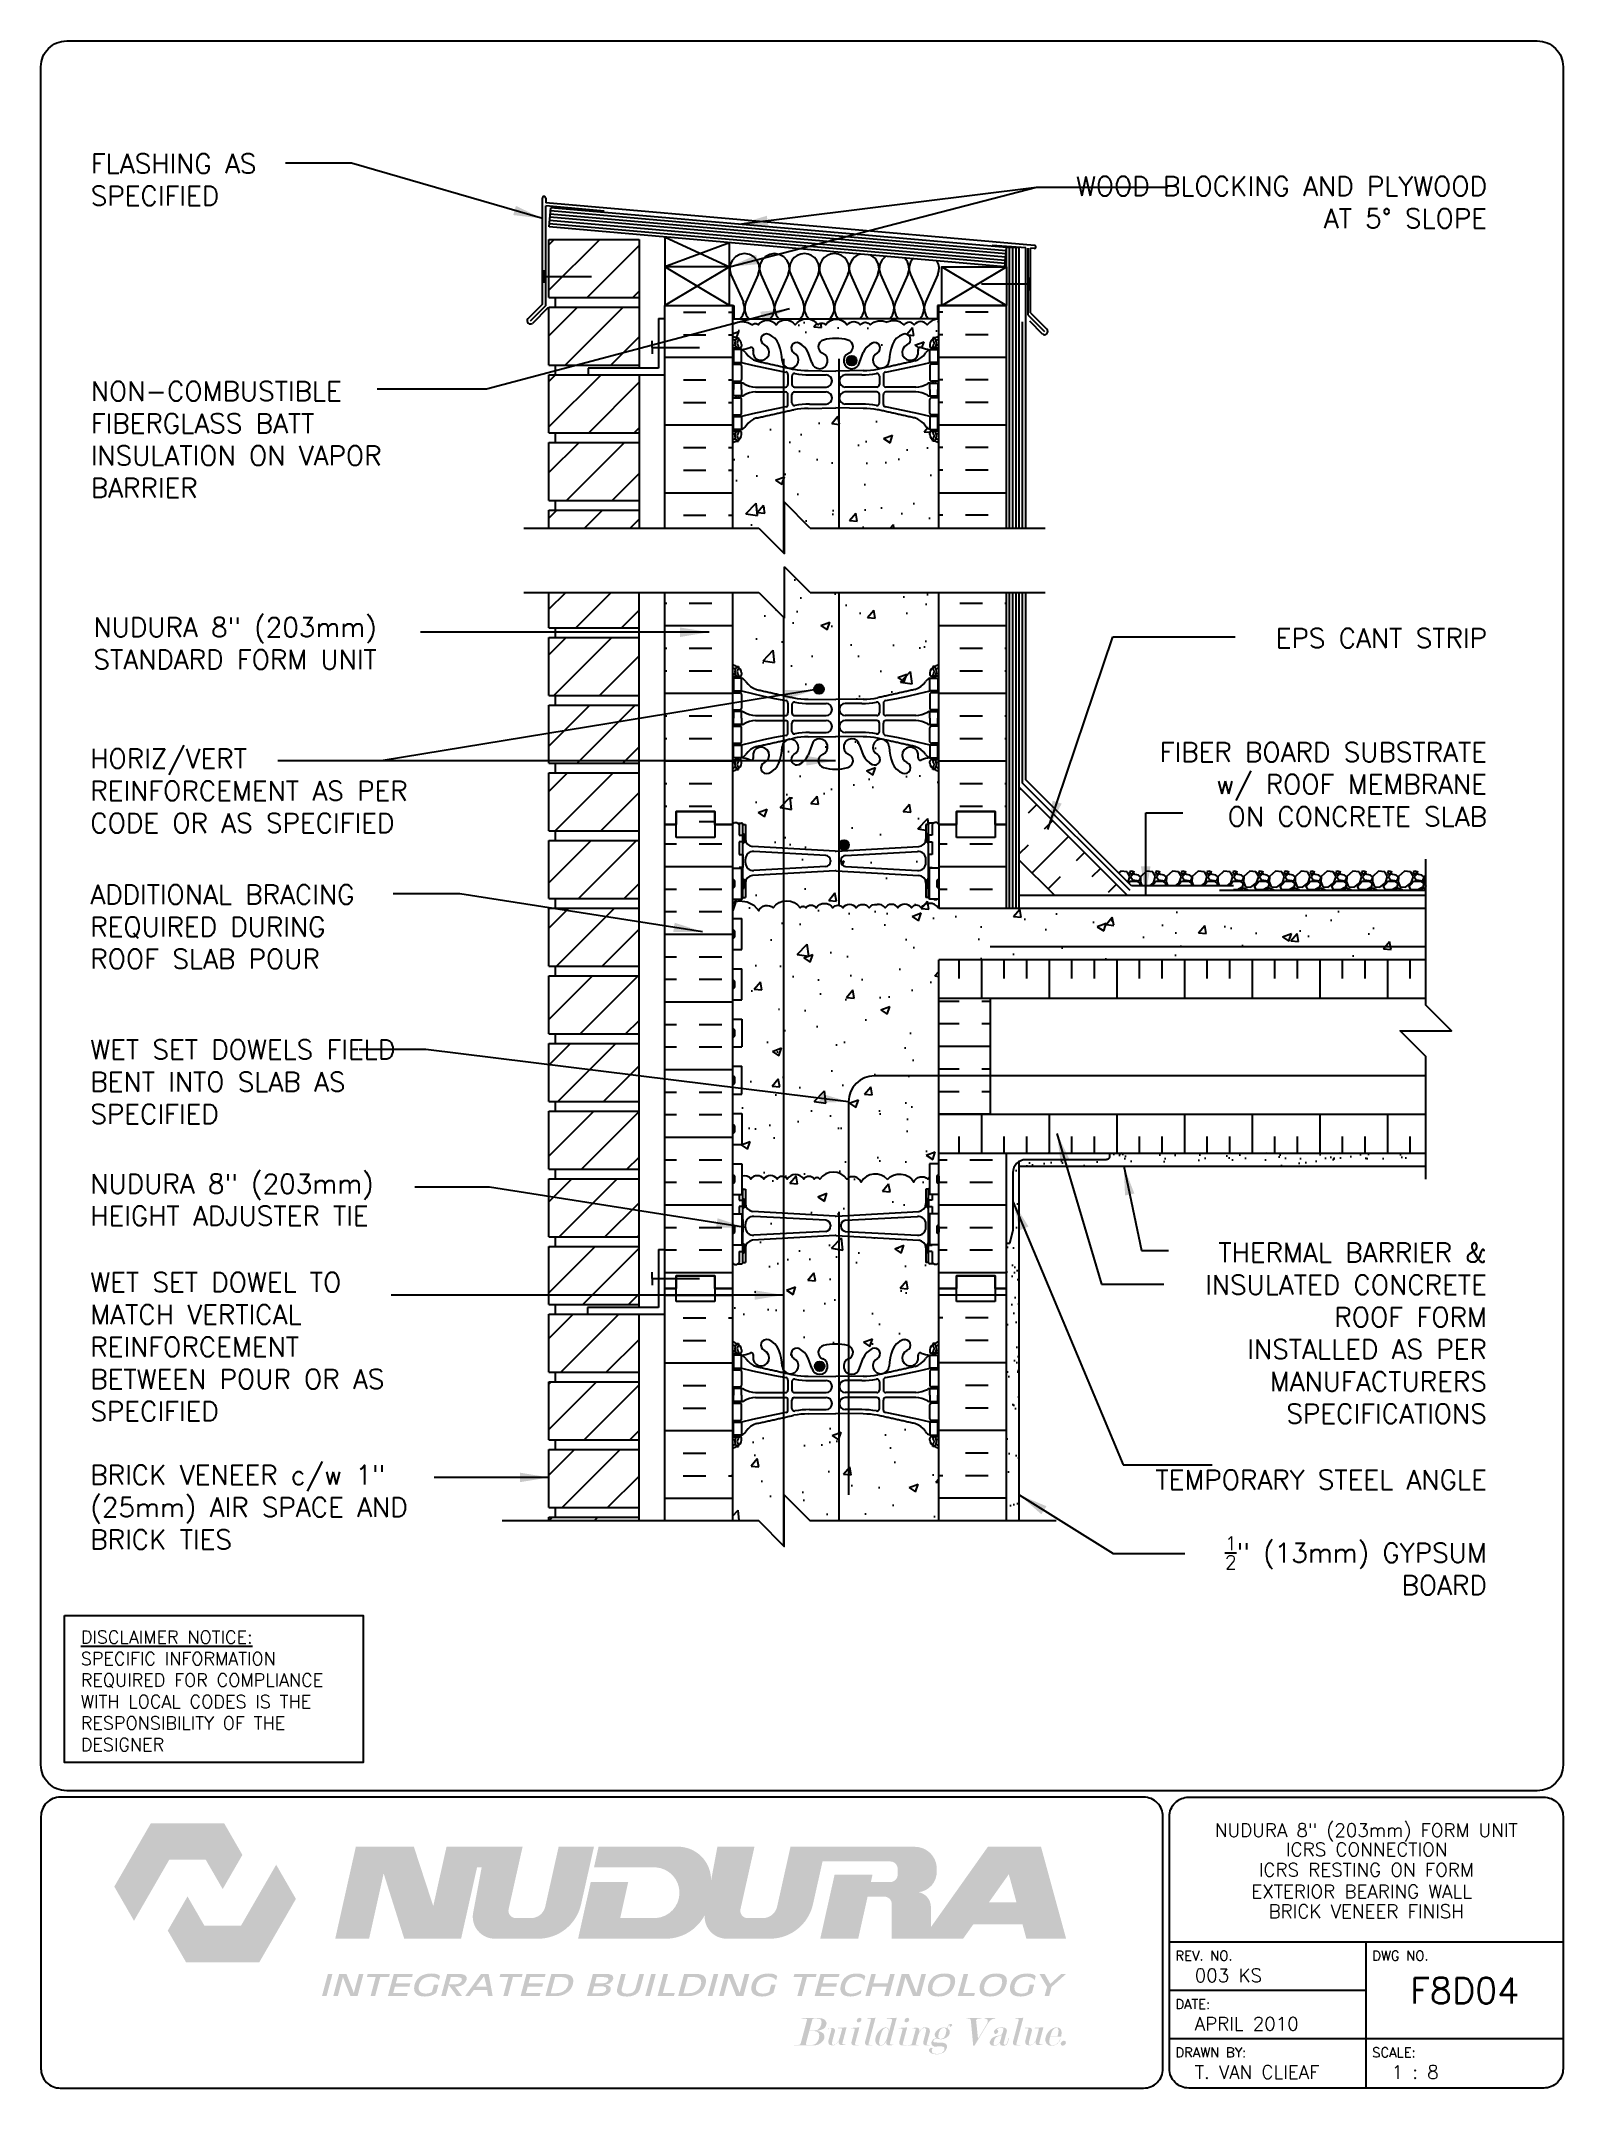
# Paper-space layout 'F8D04' of a CAD drawing. Header units: inches. Extents: x 0.42 to 7.8, y 0.49 to 10.41.
# The model-space entities are those that its viewports show. They can reach past a viewport. Long polylines and large blocks are cut down to what shows.
import ezdxf
from ezdxf.enums import TextEntityAlignment as Align

# ---------------------------------------------------------------- set-up
doc = ezdxf.new("R2010")
doc.units = ezdxf.units.IN
doc.header["$LTSCALE"] = 0.5
doc.header["$MEASUREMENT"] = 0
doc.linetypes.add('DASHED2', pattern=[0.375, 0.25, -0.125])
for name, color, linetype in [('HATCH', 12, 'Continuous'), ('line25', 2, 'Continuous'), ('LINE3', 3, 'Continuous'), ('LINE50', 5, 'Continuous'), ('LINE9', 9, 'Continuous'), ('LOGO', 7, 'Continuous'), ('TBK_LINE65', 3, 'Continuous'), ('TBK_TEXT', 4, 'Continuous'), ('TEXT', 4, 'Continuous'), ('Web_Edge', 9, 'Continuous')]:
    doc.layers.add(name, color=color, linetype=linetype)
doc.styles.add('DIM', font='romans.shx', dxfattribs={"width": 0.7})
doc.styles.add('ROMANS', font='romans.shx', dxfattribs={"height": 0.75})
doc.styles.get("Standard").update_dxf_attribs({"font": 'romans.shx', "height": 0.75})
doc.linetypes.add('STEEL', pattern='A,0.5,-0.2,["X",Standard,S=0.1,R=0,X=-0.1,Y=-0.05],-0.1', length=0.8)
doc.dimstyles.new('ext_12', dxfattribs={"dimscale": 12, "dimtxt": 0.09375, "dimasz": 0.09375, "dimexe": 0.09375, "dimexo": 0.0625, "dimgap": 0.0625, "dimtad": 1, "dimdec": 1, "dimzin": 2, "dimdsep": 46, "dimlunit": 4, "dimtxsty": 'DIM', "dimcen": 0.09, "dimdle": 0.09375, "dimclrt": 4, "dimadec": 0, "dimazin": 0, "dimtfac": 1, "dimtdec": 1, "dimtmove": 2, "dimatfit": 3, "dimfxl": 1, "dimfrac": 2, "dimtolj": 1, "dimtzin": 0, "dimarcsym": 0})

psp = doc.layouts.new('F8D04')

# ---------------------------------------------------------------- texts
at = {"layer": 'TBK_TEXT', "color": 7, "style": 'ROMANS'}
for s, p in [('REV. NO.', (5.9215, 1.107)), ('DWG NO.', (6.876, 1.107)), ('DATE:', (5.9215, 0.8726)), ('DRAWN BY:', (5.9215, 0.6382)), ('SCALE:', (6.876, 0.6382))]:
    psp.add_text(s, height=0.04688, dxfattribs=at).set_placement(p)
at = {"layer": 'TEXT', "insert": (0.6134, 2.7065), "char_height": 0.0625, "width": 1.41371, "attachment_point": 1, "style": 'ROMANS'}
psp.add_mtext('{\\Fromans.shx|c1;\\LDISCLAIMER NOTICE:\\l\\PSPECIFIC INFORMATION REQUIRED FOR COMPLIANCE WITH LOCAL CODES IS THE RESPONSIBILITY OF THE DESIGNER}', dxfattribs=at)

msp = doc.modelspace()

# ---------------------------------------------------------------- texts
at = {"layer": 'TEXT', "char_height": 0.75, "style": 'ROMANS'}
for s, insert, width, attachment_point in [('FLASHING AS \\PSPECIFIED', (233.536, 176.229), 8.7776, 1), ('\\A1;WOOD BLOCKING AND PLYWOOD \\PAT 5%%D SLOPE', (287.702, 175.357), 17.3954, 3), ('NON-COMBUSTIBLE\\PFIBERGLASS BATT INSULATION ON VAPOR BARRIER', (233.536, 167.405), 12.44051, 1), ('NUDURA 8" (203mm) STANDARD FORM UNIT', (233.641, 157.25), 16.70168, 4), ('\\A1;EPS CANT STRIP', (287.702, 157.827), 9.59335, 3), ('HORIZ/VERT REINFORCEMENT AS PER CODE OR AS SPECIFIED', (233.519, 151.529), 14.05928, 4), ('\\A1;FIBER BOARD SUBSTRATE\\Pw/ ROOF MEMBRANE \\PON CONCRETE SLAB', (287.702, 153.406), 26.1134, 3), ('ADDITIONAL BRACING REQUIRED DURING ROOF SLAB POUR', (233.519, 146.258), 12.17415, 4), ('\\PWET SET DOWELS FIELD BENT INTO SLAB AS SPECIFIED', (233.519, 140.868), 13.38313, 4), ('\\PNUDURA 8" (203mm) HEIGHT ADJUSTER TIE', (233.519, 136.291), 13.38313, 4), ('THERMAL BARRIER & INSULATED CONCRETE ROOF FORM INSTALLED AS PER MANUFACTURERS SPECIFICATIONS', (287.697, 130.493), 12.17415, 6), ('WET SET DOWEL TO MATCH VERTICAL REINFORCEMENT BETWEEN POUR OR AS SPECIFIED', (233.519, 129.964), 13.47255, 4), ('BRICK VENEER c/w 1" (25mm) AIR SPACE AND BRICK TIES', (233.519, 123.741), 13.47255, 4), ('TEMPORARY STEEL ANGLE ', (287.697, 124.807), 12.17415, 6), ('\\A1;{\\H0.7x;\\S1/2;}" (13mm) GYPSUM BOARD', (287.697, 121.471), 12.17415, 6)]:
    msp.add_mtext(s, dxfattribs=dict(at, insert=insert, width=width, attachment_point=attachment_point))

# ---------------------------------------------------------------- blocks, each defined once
blk = doc.blocks.new('TITLEBLOCK-Tag')
at = {"style": 'ROMANS'}
for tag, height, p in [('TITLE_LINE_1', 0.065, (0.927, -0.1328)), ('TITLE_LINE_2', 0.065, (0.9294, -0.2258)), ('CENTRE-LINE-3', 0.065, (0.927, -0.3246)), ('TITLE_LINE_4', 0.065, (0.927, -0.4299)), ('TITLE_LINE_5', 0.065, (0.927, -0.526)), ('DWG', 0.125, (1.4043, -0.9102))]:
    blk.add_attdef(tag, text='', height=height, dxfattribs=at).set_placement(p, align=Align.MIDDLE_CENTER)
for tag, p in [('LATEST_REVISION', (0.0954, -0.8366)), ('REVISION_DATE', (0.0954, -1.071)), ('DRAWN_BY', (0.0954, -1.3053)), ('SCALE', (1.0499, -1.3053))]:
    blk.add_attdef(tag, text='', height=0.065, dxfattribs=at).set_placement(p, align=Align.MIDDLE_LEFT)

# ---------------------------------------------------------------- hatches: boundary and pattern name
at = {"layer": 'HATCH'}
h = msp.add_hatch(dxfattribs=at)
h.set_pattern_fill('ANSI31', color=256, scale=10, style=0)
h.set_pattern_definition([(45, (252.7992, 168.896), (-0.883883, 0.883883), [])])
h.paths.add_polyline_path([(254.812, 170.292), (251.312, 170.292), (251.312, 168.042), (254.812, 168.042)])
h.paths.add_polyline_path([(254.812, 172.917), (251.312, 172.917), (251.312, 170.667), (254.812, 170.667)])
h.paths.add_polyline_path([(254.812, 157.475), (251.312, 157.475), (251.312, 155.225), (254.812, 155.225)])
h.paths.add_polyline_path([(254.812, 154.85), (251.312, 154.85), (251.312, 152.6), (254.812, 152.6)])
h.paths.add_polyline_path([(254.812, 152.225), (251.312, 152.225), (251.312, 149.975), (254.812, 149.975)])
h.paths.add_polyline_path([(254.812, 159.221), (251.312, 159.221), (251.312, 157.85), (254.812, 157.85)])
h.paths.add_polyline_path([(254.812, 162.417), (251.312, 162.417), (251.312, 161.721), (254.812, 161.721)])
h.paths.add_polyline_path([(254.812, 165.042), (251.312, 165.042), (251.312, 162.792), (254.812, 162.792)])
h.paths.add_polyline_path([(254.812, 167.667), (252.84, 167.667), (251.312, 167.667), (251.312, 165.417), (254.812, 165.417)])
h.paths.add_polyline_path([(254.812, 149.6), (251.312, 149.6), (251.312, 147.35), (254.812, 147.35)])
h.paths.add_polyline_path([(254.812, 146.975), (251.312, 146.975), (251.312, 144.725), (254.812, 144.725)])
h.paths.add_polyline_path([(254.812, 144.35), (251.312, 144.35), (251.312, 142.1), (254.812, 142.1)])
h.paths.add_polyline_path([(254.812, 141.725), (251.312, 141.725), (251.312, 139.475), (254.812, 139.475)])
h.paths.add_polyline_path([(254.812, 139.1), (251.312, 139.1), (251.312, 136.85), (254.812, 136.85)])
h.paths.add_polyline_path([(254.812, 123.35), (251.312, 123.35), (251.312, 123.221), (254.812, 123.221)])
h.paths.add_polyline_path([(254.812, 125.975), (251.312, 125.975), (251.312, 123.725), (254.812, 123.725)])
h.paths.add_polyline_path([(254.812, 128.6), (251.312, 128.6), (251.312, 126.35), (254.812, 126.35)])
h.paths.add_polyline_path([(254.812, 131.225), (251.312, 131.225), (251.312, 128.975), (254.812, 128.975)])
h.paths.add_polyline_path([(254.812, 133.85), (251.312, 133.85), (251.312, 131.6), (254.812, 131.6)])
h.paths.add_polyline_path([(254.812, 136.475), (251.312, 136.475), (251.312, 134.225), (254.752, 134.225), (254.812, 134.285)])
h = msp.add_hatch(dxfattribs=at)
h.set_pattern_fill('INSUL', color=256, scale=7, style=0)
h.set_pattern_definition([(0, (-2667.724, -243.784), (0, 2.625), []), (0, (-2667.724, -242.909), (0, 2.625), [0.875, -0.875]), (0, (-2667.724, -242.034), (0, 2.625), [0.875, -0.875])])
h.paths.add_polyline_path([(258.437, 170.353), (255.812, 170.353), (255.812, 161.728), (258.437, 161.728)])
h = msp.add_hatch(dxfattribs=at)
h.set_pattern_fill('INSUL', color=256, scale=7, style=0)
h.set_pattern_definition([(180, (3192.599, -243.784), (0, 2.625), []), (180, (3192.599, -242.909), (0, 2.625), [0.875, -0.875]), (180, (3192.599, -242.034), (0, 2.625), [0.875, -0.875])])
h.paths.add_polyline_path([(269.062, 170.353), (266.437, 170.353), (266.437, 161.728), (269.062, 161.728)])
h = msp.add_hatch(dxfattribs=at)
h.set_pattern_fill('AR-CONC', color=256, scale=0.5)
h.set_pattern_definition([(50, (0, 0), (3.5863, -0.31376), [0.375, -4.125]), (355, (0, 0), (-0.693757, 3.76096), [0.3, -3.3]), (100.4514, (0.299, -0.026), (2.892544, 3.4472), [0.3187, -3.50571]), (46.1842, (0, 1), (5.336207, -0.827596), [0.5625, -6.1875]), (96.6356, (0.4447, 0.931), (4.67331, 4.87059), [0.47805, -5.25857]), (351.1842, (0, 1), (4.67331, 4.87059), [0.45, -4.95]), (21, (0.5, 0.75), (2.984535, -2.013094), [0.375, -4.125]), (326, (0.5, 0.75), (1.216577, 3.62575), [0.3, -3.3]), (71.4514, (0.7487, 0.5822), (4.201112, 1.612656), [0.3187, -3.50571]), (37.5, (0, 0), (0.0607993, 1.6644693), [0, -3.26, 0, -3.35, 0, -3.3125]), (7.5, (0, 0), (1.315348, 1.972059), [0, -1.91, 0, -3.185, 0, -1.2625]), (327.5, (-1.115, 0), (2.669112, -0.1127744), [0, -1.25, 0, -3.9, 0, -5.175]), (317.5, (-1.615, 0), (2.915931, 0.500525), [0, -1.625, 0, -2.59, 0, -3.675])])
h.paths.add_polyline_path([(266.437, 143.471), (266.437, 144.971), (285.333, 144.971), (285.333, 146.971), (266.437, 146.971), (266.437, 147.023, 0.04026), (266.413, 146.993, 0.520567), (265.759, 146.993, 0.520567), (265.377, 146.993, 0.520567), (264.855, 146.993, 0.520567), (264.354, 146.993, 0.297004), (264.045, 147.118, 0.297004), (263.736, 146.993, 0.520567), (263.235, 146.993, 0.520567), (262.713, 146.993, 0.520567), (262.331, 146.993, 0.520567), (261.677, 146.993, 0.520567), (261.281, 146.993, 0.520567), (261.06, 146.993, 0.520567), (260.01, 146.993, 0.520567), (259.459, 146.876, 0.345037), (258.437, 147.21), (258.437, 146.576), (258.802, 146.576), (258.802, 145.376), (258.437, 145.376), (258.437, 144.626), (258.802, 144.626), (258.802, 143.426), (258.437, 143.426), (258.437, 142.676), (258.802, 142.676), (258.802, 141.596), (258.437, 141.596), (258.437, 140.846), (258.802, 140.846), (258.802, 139.766), (258.437, 139.766), (258.437, 139.016), (258.802, 139.016), (258.802, 137.816), (258.437, 137.816), (258.437, 137.066), (258.802, 137.066), (258.802, 136.585, -0.328601), (259.145, 136.47, -0.520567), (259.647, 136.47, -0.520567), (260.168, 136.47, -0.520567), (260.55, 136.47, -0.520567), (261.204, 136.47, -0.520567), (261.601, 136.47, -0.520567), (261.821, 136.47, -0.520567), (262.872, 136.47, -0.520567), (263.423, 136.352, -0.520567), (264.444, 136.448, -0.520567), (265.465, 136.352, -0.520567), (266.016, 136.47, -0.035013), (266.073, 136.54), (266.073, 137.066), (266.437, 137.066), (266.437, 137.471), (266.437, 138.971)])
edge = h.paths.add_edge_path()
edge.add_arc((266.091, 125.634), 0.5, 46.21089, 66.42182)
edge.add_line((266.291, 126.092), (266.201, 126.092))
edge.add_line((266.201, 126.092), (266.201, 126.134))
edge.add_arc((266.341, 126.341), 0.25, 180, 235.9442, ccw=False)
edge.add_line((266.091, 126.341), (266.091, 126.408))
edge.add_arc((266.154, 126.408), 0.0625, 90, 180, ccw=False)
edge.add_line((266.154, 126.471), (266.201, 126.471))
edge.add_line((266.201, 126.471), (266.201, 126.541))
edge.add_line((266.201, 126.541), (266.096, 126.541))
edge.add_arc((266.219, 126.883), 0.364, 214.97751, 250.33874, ccw=False)
edge.add_arc((265.296, 126.272), 0.743, 32.79192, 73.81071)
edge.add_spline(control_points=[(265.503, 126.986), (264.066, 127.307)], knot_values=[0, 0, 1, 1], degree=1, periodic=0)
edge.add_arc((263.509, 124.375), 2.984, 79.25462, 90.09947)
edge.add_line((263.504, 127.359), (262.437, 127.375))
edge.add_line((262.437, 127.375), (261.371, 127.359))
edge.add_arc((261.366, 124.375), 2.984, 89.90053, 100.74538)
edge.add_spline(control_points=[(260.809, 127.307), (259.372, 126.986)], knot_values=[0, 0, 1, 1], degree=1, periodic=0)
edge.add_arc((259.579, 126.272), 0.743, 106.18929, 147.20808)
edge.add_arc((258.656, 126.883), 0.364, 289.66126, 325.02249, ccw=False)
edge.add_line((258.778, 126.541), (258.673, 126.541))
edge.add_line((258.673, 126.541), (258.673, 126.471))
edge.add_line((258.673, 126.471), (258.721, 126.471))
edge.add_arc((258.721, 126.408), 0.0625, 0, 90, ccw=False)
edge.add_line((258.783, 126.408), (258.783, 126.341))
edge.add_arc((258.533, 126.341), 0.25, 304.0558, 360, ccw=False)
edge.add_line((258.673, 126.134), (258.673, 126.092))
edge.add_line((258.673, 126.092), (258.583, 126.092))
edge.add_arc((258.783, 125.634), 0.5, 113.57818, 133.78911)
edge.add_line((258.437, 125.995), (258.437, 123.221))
edge.add_line((258.437, 123.221), (259.437, 123.221))
edge.add_line((259.437, 123.221), (260.437, 122.221))
edge.add_line((260.437, 122.221), (260.437, 124.221))
edge.add_line((260.437, 124.221), (261.437, 123.221))
edge.add_line((261.437, 123.221), (266.437, 123.221))
edge.add_line((266.437, 123.221), (266.437, 125.995))
h.paths.add_polyline_path([(266.437, 132.221), (266.437, 133.237), (266.357, 133.157), (266.267, 133.157), (266.237, 133.187), (266.087, 133.187, -0.414214), (266.037, 133.237), (265.937, 133.237), (265.937, 133.798, 0.390098), (265.662, 134.097), (262.454, 134.281, 0.020761), (262.437, 134.281, 0.020761), (262.421, 134.281), (259.213, 134.097, 0.390098), (258.937, 133.798), (258.937, 133.237), (258.837, 133.237, -0.414214), (258.787, 133.187), (258.637, 133.187), (258.607, 133.157), (258.517, 133.157), (258.437, 133.237), (258.437, 132.221), (258.437, 130.187, 0.088416), (258.583, 130.09), (258.673, 130.09), (258.673, 130.048, -0.249069), (258.783, 129.841), (258.783, 129.773, -0.414214), (258.721, 129.711), (258.673, 129.711), (258.673, 129.641), (258.778, 129.641, 0.087457), (259.116, 129.72, -0.638777), (259.24, 129.596, 2.087231), (259.674, 129.821, -1), (259.838, 130.229, -0.21345), (260.23, 129.84, -0.068226), (260.366, 129.212, 1.753171), (260.817, 129.509, -0.940793), (261.02, 129.892, -0.173075), (261.366, 129.526), (261.509, 129.139, 1.612474), (261.94, 129.498, -0.734872), (261.963, 130.009, -0.068475), (262.437, 130.071, -0.068475), (262.912, 130.009, -0.734872), (262.935, 129.498, 1.612474), (263.366, 129.139), (263.509, 129.526, -0.173075), (263.855, 129.892, -0.940793), (264.058, 129.509, 1.753171), (264.509, 129.212, -0.068226), (264.645, 129.84, -0.21345), (265.037, 130.229, -1), (265.201, 129.821, 2.087231), (265.635, 129.596, -0.638777), (265.759, 129.72, 0.087457), (266.096, 129.641), (266.201, 129.641), (266.201, 129.711), (266.154, 129.711, -0.414214), (266.091, 129.773), (266.091, 129.841, -0.249069), (266.201, 130.048), (266.201, 130.09), (266.291, 130.09, 0.088416), (266.437, 130.187)])
h.paths.add_polyline_path([(262.054, 134.874), (259.262, 135.023, 0.438748), (258.937, 134.724), (258.937, 134.59, 0.438748), (259.262, 134.291), (262.054, 134.44, 0.390098), (262.237, 134.639), (262.237, 134.675, 0.390098)])
h.paths.add_polyline_path([(265.937, 136.077), (266.037, 136.077, -0.327813), (266.073, 136.125), (266.073, 136.54, 0.035013), (266.016, 136.47, 0.520567), (265.465, 136.352, 0.520567), (264.444, 136.448, 0.520567), (263.423, 136.352, 0.520567), (262.872, 136.47, 0.520567), (261.821, 136.47, 0.520567), (261.601, 136.47, 0.520567), (261.204, 136.47, 0.520567), (260.55, 136.47, 0.520567), (260.168, 136.47, 0.520567), (259.647, 136.47, 0.520567), (259.145, 136.47, 0.328601), (258.802, 136.585), (258.802, 136.125, -0.327813), (258.837, 136.077), (258.937, 136.077), (258.937, 135.516, 0.390098), (259.213, 135.217), (262.421, 135.033, 0.020761), (262.437, 135.033, 0.020761), (262.454, 135.033), (265.662, 135.217, 0.390098), (265.937, 135.516)])
h.paths.add_polyline_path([(265.937, 134.724, 0.438748), (265.613, 135.023), (262.821, 134.874, 0.390098), (262.637, 134.675), (262.637, 134.639, 0.390098), (262.821, 134.44), (265.613, 134.291, 0.438748), (265.937, 134.59)])
h.paths.add_polyline_path([(265.937, 147.947, 0.390098), (265.662, 148.246), (262.454, 148.43, 0.020761), (262.437, 148.43, 0.020761), (262.421, 148.43), (259.213, 148.246, 0.390098), (258.937, 147.947), (258.937, 147.386), (258.837, 147.386, -0.327813), (258.802, 147.338), (258.802, 147.326), (258.628, 147.326), (258.607, 147.306), (258.517, 147.306), (258.497, 147.326), (258.437, 147.326), (258.437, 147.21, -0.345037), (259.459, 146.876, -0.520567), (260.01, 146.993, -0.520567), (261.06, 146.993, -0.520567), (261.281, 146.993, -0.520567), (261.677, 146.993, -0.520567), (262.331, 146.993, -0.520567), (262.713, 146.993, -0.520567), (263.235, 146.993, -0.520567), (263.736, 146.993, -0.297004), (264.045, 147.118, -0.297004), (264.354, 146.993, -0.520567), (264.855, 146.993, -0.520567), (265.377, 146.993, -0.520567), (265.759, 146.993, -0.520567), (266.413, 146.993, -0.04026), (266.437, 147.023), (266.437, 147.326), (266.378, 147.326), (266.357, 147.306), (266.267, 147.306), (266.247, 147.326), (266.073, 147.326), (266.073, 147.338, -0.327813), (266.037, 147.386), (265.937, 147.386)])
h.paths.add_polyline_path([(262.237, 148.788, -0.390098), (262.054, 148.589), (259.262, 148.44, -0.438748), (258.937, 148.739), (258.937, 148.873, -0.438748), (259.262, 149.172), (262.054, 149.023, -0.390098), (262.237, 148.824)])
h.paths.add_polyline_path([(265.937, 148.739), (265.937, 148.873, 0.438748), (265.613, 149.172), (262.821, 149.023, 0.390098), (262.637, 148.824), (262.637, 148.788, 0.390098), (262.821, 148.589), (265.613, 148.44, 0.438748)])
h.paths.add_polyline_path([(265.937, 150.226), (266.037, 150.226, -0.414214), (266.087, 150.276), (266.237, 150.276), (266.267, 150.306), (266.357, 150.306), (266.437, 150.226), (266.437, 152.256, 0.088416), (266.291, 152.353), (266.201, 152.353), (266.201, 152.395, -0.249069), (266.091, 152.602), (266.091, 152.669, -0.414214), (266.154, 152.732), (266.201, 152.732), (266.201, 152.802), (266.096, 152.802, 0.087457), (265.759, 152.723, -0.638777), (265.635, 152.847, 2.087231), (265.201, 152.622, -1), (265.037, 152.213, -0.21345), (264.645, 152.603, -0.068226), (264.509, 153.23, 1.753171), (264.058, 152.934, -0.940793), (263.855, 152.551, -0.173075), (263.509, 152.917), (263.366, 153.304, 1.612474), (262.935, 152.945, -0.734872), (262.912, 152.433, -0.068475), (262.437, 152.371, -0.068475), (261.963, 152.433, -0.734872), (261.94, 152.945, 1.612474), (261.509, 153.304), (261.366, 152.917, -0.173075), (261.02, 152.551, -0.940793), (260.817, 152.934, 1.753171), (260.366, 153.23, -0.068226), (260.23, 152.603, -0.21345), (259.838, 152.213, -1), (259.674, 152.622, 2.087231), (259.24, 152.847, -0.638777), (259.116, 152.723, 0.087457), (258.778, 152.802), (258.673, 152.802), (258.673, 152.732), (258.721, 152.732, -0.414214), (258.783, 152.669), (258.783, 152.602, -0.249069), (258.673, 152.395), (258.673, 152.353), (258.583, 152.353, 0.088416), (258.437, 152.256), (258.437, 150.226), (258.517, 150.306), (258.607, 150.306), (258.637, 150.276), (258.787, 150.276, -0.414214), (258.837, 150.226), (258.937, 150.226), (258.937, 149.665, 0.390098), (259.213, 149.366), (262.421, 149.182, 0.020761), (262.437, 149.182, 0.020761), (262.454, 149.182), (265.662, 149.366, 0.390098), (265.937, 149.665)])
edge = h.paths.add_edge_path()
edge.add_line((266.437, 159.221), (261.451, 159.221))
edge.add_line((261.451, 159.221), (260.451, 160.221))
edge.add_line((260.451, 160.221), (260.451, 158.221))
edge.add_line((260.451, 158.221), (259.451, 159.221))
edge.add_line((259.451, 159.221), (258.437, 159.221))
edge.add_line((258.437, 159.221), (258.437, 156.448))
edge.add_arc((258.783, 156.809), 0.5, 226.21089, 246.42182)
edge.add_line((258.583, 156.351), (258.673, 156.351))
edge.add_line((258.673, 156.351), (258.673, 156.309))
edge.add_arc((258.533, 156.102), 0.25, 0, 55.9442, ccw=False)
edge.add_line((258.783, 156.102), (258.783, 156.034))
edge.add_arc((258.721, 156.034), 0.0625, -90, 0, ccw=False)
edge.add_line((258.721, 155.972), (258.673, 155.972))
edge.add_line((258.673, 155.972), (258.673, 155.902))
edge.add_line((258.673, 155.902), (258.778, 155.902))
edge.add_arc((258.656, 155.559), 0.364, 34.97751, 70.33874, ccw=False)
edge.add_arc((259.579, 156.171), 0.743, 212.79192, 253.81071)
edge.add_spline(control_points=[(259.372, 155.457), (260.809, 155.136)], knot_values=[0, 0, 1, 1], degree=1, periodic=0)
edge.add_arc((261.366, 158.068), 2.984, 259.25462, 270.09947)
edge.add_line((261.371, 155.084), (262.437, 155.068))
edge.add_line((262.437, 155.068), (263.504, 155.084))
edge.add_arc((263.509, 158.068), 2.984, 269.90053, 280.74538)
edge.add_spline(control_points=[(264.066, 155.136), (265.503, 155.457)], knot_values=[0, 0, 1, 1], degree=1, periodic=0)
edge.add_arc((265.296, 156.171), 0.743, 286.18929, 327.20808)
edge.add_arc((266.219, 155.559), 0.364, 109.66126, 145.02249, ccw=False)
edge.add_line((266.096, 155.902), (266.201, 155.902))
edge.add_line((266.201, 155.902), (266.201, 155.972))
edge.add_line((266.201, 155.972), (266.154, 155.972))
edge.add_arc((266.154, 156.034), 0.0625, 180, 270, ccw=False)
edge.add_line((266.091, 156.034), (266.091, 156.102))
edge.add_arc((266.341, 156.102), 0.25, 124.0558, 180, ccw=False)
edge.add_line((266.201, 156.309), (266.201, 156.351))
edge.add_line((266.201, 156.351), (266.291, 156.351))
edge.add_arc((266.091, 156.809), 0.5, 293.57818, 313.78911)
edge.add_line((266.437, 156.448), (266.437, 159.221))
edge = h.paths.add_edge_path()
edge.add_arc((266.091, 164.638), 0.5, 46.21089, 66.42182)
edge.add_line((266.291, 165.096), (266.201, 165.096))
edge.add_line((266.201, 165.096), (266.201, 165.138))
edge.add_arc((266.341, 165.345), 0.25, 180, 235.9442, ccw=False)
edge.add_line((266.091, 165.345), (266.091, 165.412))
edge.add_arc((266.154, 165.412), 0.0625, 90, 180, ccw=False)
edge.add_line((266.154, 165.475), (266.201, 165.475))
edge.add_line((266.201, 165.475), (266.201, 165.545))
edge.add_line((266.201, 165.545), (266.096, 165.545))
edge.add_arc((266.219, 165.888), 0.364, 214.97751, 250.33874, ccw=False)
edge.add_arc((265.296, 165.276), 0.743, 32.79192, 73.81071)
edge.add_spline(control_points=[(265.503, 165.99), (264.066, 166.311)], knot_values=[0, 0, 1, 1], degree=1, periodic=0)
edge.add_arc((263.509, 163.379), 2.984, 79.25462, 90.09947)
edge.add_line((263.504, 166.363), (262.437, 166.379))
edge.add_line((262.437, 166.379), (261.371, 166.363))
edge.add_arc((261.366, 163.379), 2.984, 89.90053, 100.74538)
edge.add_spline(control_points=[(260.809, 166.311), (259.372, 165.99)], knot_values=[0, 0, 1, 1], degree=1, periodic=0)
edge.add_arc((259.579, 165.276), 0.743, 106.18929, 147.20808)
edge.add_arc((258.656, 165.888), 0.364, 289.66126, 325.02249, ccw=False)
edge.add_line((258.778, 165.545), (258.673, 165.545))
edge.add_line((258.673, 165.545), (258.673, 165.475))
edge.add_line((258.673, 165.475), (258.721, 165.475))
edge.add_arc((258.721, 165.412), 0.0625, 0, 90, ccw=False)
edge.add_line((258.783, 165.412), (258.783, 165.345))
edge.add_arc((258.533, 165.345), 0.25, 304.0558, 360, ccw=False)
edge.add_line((258.673, 165.138), (258.673, 165.096))
edge.add_line((258.673, 165.096), (258.583, 165.096))
edge.add_arc((258.783, 164.638), 0.5, 113.57818, 133.78911)
edge.add_line((258.437, 164.999), (258.437, 161.721))
edge.add_line((258.437, 161.721), (259.451, 161.721))
edge.add_line((259.451, 161.721), (260.451, 160.721))
edge.add_line((260.451, 160.721), (260.451, 162.721))
edge.add_line((260.451, 162.721), (261.451, 161.721))
edge.add_line((261.451, 161.721), (266.437, 161.721))
edge.add_line((266.437, 161.721), (266.437, 164.999))
h.paths.add_polyline_path([(266.437, 169.819, 0.259173), (265.986, 169.599, 0.520567), (265.486, 169.599, 0.520567), (265.099, 169.599, 0.336749), (264.437, 169.705, 0.336749), (263.776, 169.599, 0.520567), (263.389, 169.599, 0.520567), (262.889, 169.599, 0.520567), (262.042, 169.599, 0.520567), (261.76, 169.599, 0.520567), (260.865, 169.599, 0.520567), (260.126, 169.599, 0.520567), (259.433, 169.599, 0.520567), (259.212, 169.599, 0.321585), (258.437, 169.625), (258.437, 169.191, 0.088416), (258.583, 169.094), (258.673, 169.094), (258.673, 169.052, -0.249069), (258.783, 168.845), (258.783, 168.777, -0.414214), (258.721, 168.715), (258.673, 168.715), (258.673, 168.645), (258.778, 168.645, 0.087457), (259.116, 168.724, -0.638777), (259.24, 168.6, 2.087231), (259.674, 168.825, -1), (259.838, 169.234, -0.21345), (260.23, 168.844, -0.068226), (260.366, 168.216, 1.753171), (260.817, 168.513, -0.940793), (261.02, 168.896, -0.173075), (261.366, 168.53), (261.509, 168.143, 1.612474), (261.94, 168.502, -0.734872), (261.963, 169.013, -0.068475), (262.437, 169.076, -0.068475), (262.912, 169.013, -0.734872), (262.935, 168.502, 1.612474), (263.366, 168.143), (263.509, 168.53, -0.173075), (263.855, 168.896, -0.940793), (264.058, 168.513, 1.753171), (264.509, 168.216, -0.068226), (264.645, 168.844, -0.21345), (265.037, 169.234, -1), (265.201, 168.825, 2.087231), (265.635, 168.6, -0.638777), (265.759, 168.724, 0.087457), (266.096, 168.645), (266.201, 168.645), (266.201, 168.715), (266.154, 168.715, -0.414214), (266.091, 168.777), (266.091, 168.845, -0.249069), (266.201, 169.052), (266.201, 169.094), (266.291, 169.094, 0.088416), (266.437, 169.191)])
h = msp.add_hatch(dxfattribs=at)
h.set_pattern_fill('INSUL', color=256, scale=7, style=0)
h.set_pattern_definition([(0, (267.254, 155.311), (0, 2.625), []), (0, (267.254, 156.186), (0, 2.625), [0.875, -0.875]), (0, (267.254, 157.061), (0, 2.625), [0.875, -0.875])])
h.paths.add_polyline_path([(269.062, 159.221), (266.437, 159.221), (266.437, 150.221), (267.125, 150.221), (267.125, 150.721), (268.625, 150.721), (268.625, 150.221), (269.062, 150.221)])
h.paths.add_polyline_path([(258.437, 159.221), (255.812, 159.221), (255.812, 150.221), (256.25, 150.221), (256.25, 150.721), (257.75, 150.721), (257.75, 150.221), (258.433, 150.221), (258.437, 150.226)])
h = msp.add_hatch(dxfattribs=at)
h.set_pattern_fill('INSUL', color=256, scale=7, angle=45, style=0)
h.set_pattern_definition([(45, (162.2593, -11.4297), (-1.856155, 1.856155), []), (45, (161.6406, -10.811), (-1.856155, 1.856155), [0.875, -0.875]), (45, (161.022, -10.1923), (-1.856155, 1.856155), [0.875, -0.875])])
h.paths.add_polyline_path([(270.811, 147.596), (273.639, 147.596), (269.562, 151.673), (269.562, 148.845)])
h = msp.add_hatch(dxfattribs=at)
h.set_pattern_fill('INSUL', color=256, scale=7, style=0)
h.set_pattern_definition([(0, (267.6392, 148.593), (0, 2.625), []), (0, (267.6392, 149.468), (0, 2.625), [0.875, -0.875]), (0, (267.6392, 150.343), (0, 2.625), [0.875, -0.875])])
h.paths.add_polyline_path([(267.125, 149.721), (267.125, 150.221), (266.437, 150.221), (266.437, 146.971), (269.062, 146.971), (269.062, 150.221), (268.625, 150.221), (268.625, 149.721)])
h.paths.add_polyline_path([(266.437, 132.221), (267.125, 132.221), (267.125, 132.721), (268.625, 132.721), (268.625, 132.221), (269.062, 132.221), (269.062, 137.471), (266.437, 137.471)])
h.paths.add_polyline_path([(255.812, 132.221), (256.25, 132.221), (256.25, 132.721), (257.75, 132.721), (257.75, 132.221), (258.437, 132.221), (258.437, 150.221), (257.75, 150.221), (257.75, 150.721), (256.25, 150.721), (256.25, 150.221), (255.812, 150.221)])
h = msp.add_hatch(dxfattribs=at)
h.set_pattern_fill('INSUL', color=256, scale=7, angle=90, style=0)
h.set_pattern_definition([(90, (68.6005, 7.7453), (-2.625, 2e-16), []), (90, (67.7255, 7.7453), (-2.625, 2e-16), [0.875, -0.875]), (90, (66.8505, 7.7453), (-2.625, 2e-16), [0.875, -0.875])])
h.paths.add_polyline_path([(285.333, 144.971), (266.437, 144.971), (266.437, 143.471), (285.333, 143.471)])
h.paths.add_polyline_path([(285.333, 137.471), (285.333, 138.971), (266.437, 138.971), (266.437, 137.471)])
h = msp.add_hatch(dxfattribs=at)
h.set_pattern_fill('INSUL', color=256, scale=7)
h.set_pattern_definition([(0, (68.6005, 7.7453), (0, 2.625), []), (0, (68.6005, 8.6203), (0, 2.625), [0.875, -0.875]), (0, (68.6005, 9.4953), (0, 2.625), [0.875, -0.875])])
h.paths.add_polyline_path([(268.437, 140.471), (266.437, 140.471), (266.437, 138.971), (268.437, 138.971)])
h.paths.add_polyline_path([(268.437, 143.471), (266.437, 143.471), (266.437, 140.471), (268.437, 140.471)])
h = msp.add_hatch(dxfattribs=at)
h.set_pattern_fill('AR-SAND', color=256, scale=0.5, style=0)
h.set_pattern_definition([(37.5, (68.1403, 2.9796), (-0.0314967, 0.963412), [0, -0.76, 0, -0.85, 0, -0.8125]), (7.5, (68.1403, 2.9796), (0.8848884, 1.411073), [0, -0.41, 0, -0.685, 0, -0.2625]), (327.5, (67.5253, 2.9796), (1.557071, 0.0028295), [0, -0.25, 0, -0.9, 0, -1.175]), (317.5, (67.5253, 2.9796), (1.503063, 0.438838), [0, -0.125, 0, -0.59, 0, -0.675])])
h.paths.add_polyline_path([(273.062, 137.471), (273.062, 137.346, -0.414214), (272.937, 137.221), (269.812, 137.221, 0.131652), (269.562, 137.154), (269.562, 136.971), (285.333, 136.971), (285.333, 137.471)])
h = msp.add_hatch(dxfattribs=at)
h.set_pattern_fill('AR-SAND', color=256, scale=0.5, style=0)
h.set_pattern_definition([(37.5, (71.3047, 4.5616), (-0.0314967, 0.963412), [0, -0.76, 0, -0.85, 0, -0.8125]), (7.5, (71.3047, 4.5616), (0.8848884, 1.411073), [0, -0.41, 0, -0.685, 0, -0.2625]), (327.5, (70.6897, 4.5616), (1.557071, 0.0028295), [0, -0.25, 0, -0.9, 0, -1.175]), (317.5, (70.6897, 4.5616), (1.503063, 0.438838), [0, -0.125, 0, -0.59, 0, -0.675])])
h.paths.add_polyline_path([(269.562, 137.154, 0.267949), (269.312, 136.721), (269.312, 134.471), (269.187, 133.971), (269.062, 133.971), (269.062, 132.221), (269.062, 123.221), (269.562, 123.221)])
at = {"layer": 'LINE3'}
h = msp.add_hatch(color=256, dxfattribs=at)
h.paths.add_polyline_path([(263.246, 168.25, 0.831395), (262.877, 168.25)])
h.paths.add_polyline_path([(263.249, 168.216, 0.045935), (263.246, 168.25), (262.877, 168.25, 0.045935), (262.874, 168.216, 1)])
for points in [[(261.978, 155.473, 1), (261.603, 155.473, 1)], [(262.95, 149.429, 1), (262.575, 149.429, 1)], [(262.001, 129.211, 1), (261.626, 129.211, 1)]]:
    msp.add_hatch(color=256, dxfattribs=at).paths.add_polyline_path(points)

# ---------------------------------------------------------------- linework, layer by layer
at = {"layer": 'HATCH'}
for p, q in [((251.062, 170.405), (251.062, 174.517)), ((251.187, 174.517), (251.187, 174.34)), ((270.154, 172.681), (251.187, 174.34)), ((251.187, 170.353), (251.187, 174.215)), ((253.452, 174.017), (251.187, 174.215)), ((269.04, 172.352), (251.36, 173.898)), ((269.051, 172.476), (251.371, 174.023)), ((269.008, 171.978), (251.327, 173.525)), ((269.019, 172.103), (251.338, 173.649)), ((269.029, 172.227), (251.349, 173.774)), ((258.312, 172.788), (255.812, 171.853)), ((255.828, 173.006), (258.312, 171.853)), ((269.812, 172.587), (268.506, 172.679)), ((269.187, 161.721), (269.187, 172.605)), ((269.312, 161.721), (269.312, 172.605)), ((269.437, 161.721), (269.437, 172.605)), ((269.812, 161.721), (269.812, 172.587)), ((269.906, 169.982), (269.906, 172.58)), ((270.144, 172.568), (270, 172.576)), ((270, 170.065), (270, 172.576)), ((258.312, 170.353), (255.812, 171.853)), ((258.312, 171.853), (255.812, 170.353)), ((258.375, 171.55), (258.855, 170.477)), ((259.434, 171.55), (258.956, 170.476)), ((259.535, 171.55), (260.014, 170.477)), ((260.594, 171.55), (260.115, 170.476)), ((260.694, 171.55), (261.173, 170.477)), ((261.754, 171.55), (261.274, 170.477)), ((261.855, 171.55), (262.334, 170.477)), ((262.915, 171.55), (262.435, 170.477)), ((263.016, 171.55), (263.496, 170.477)), ((264.076, 171.55), (263.596, 170.477)), ((264.177, 171.55), (264.657, 170.477)), ((265.237, 171.55), (264.758, 170.477)), ((265.338, 171.55), (265.818, 170.477)), ((266.398, 171.55), (265.919, 170.477)), ((266.562, 170.353), (269.062, 171.853)), ((266.562, 171.853), (269.062, 170.353)), ((251.062, 170.405), (250.494, 169.837)), ((251.187, 170.353), (250.582, 169.748)), ((251.276, 170.265), (250.671, 169.66)), ((269.906, 169.982), (270.543, 169.346)), ((270, 170.065), (270.631, 169.434)), ((269.956, 169.756), (270.454, 169.257)), ((269.187, 146.971), (269.187, 159.221)), ((269.312, 146.971), (269.312, 159.221)), ((269.437, 146.971), (269.437, 159.221)), ((269.812, 151.953), (269.812, 159.221)), ((273.92, 147.846), (269.812, 151.953)), ((273.5, 148.41), (273.424, 148.342)), ((273.74, 148.389), (273.5, 148.409)), ((273.851, 148.211), (273.741, 148.391)), ((273.778, 147.988), (273.849, 148.21)), ((273.806, 147.96), (273.859, 148.02)), ((273.909, 148.41), (273.839, 148.38)), ((273.839, 148.38), (273.879, 148.28)), ((273.859, 148.02), (274.119, 148.02)), ((273.879, 148.28), (274.029, 148.37)), ((273.979, 148.29), (273.879, 148.19)), ((273.879, 148.191), (273.959, 148.071)), ((274.03, 148.37), (273.91, 148.41)), ((277.868, 147.846), (273.92, 147.846)), ((273.96, 148.07), (274.21, 148.04)), ((274.18, 148.261), (273.98, 148.291)), ((274.119, 148.022), (274.249, 147.932)), ((274.261, 148.189), (274.181, 148.259)), ((274.209, 148.04), (274.259, 148.13)), ((274.25, 147.93), (274.226, 147.846)), ((274.258, 147.992), (274.319, 147.846)), ((274.269, 148.201), (274.259, 147.991)), ((274.259, 148.13), (274.259, 148.19)), ((274.5, 148.41), (274.27, 148.2)), ((274.74, 148.389), (274.5, 148.409)), ((274.621, 147.846), (274.769, 147.961)), ((274.703, 147.846), (274.859, 148.02)), ((274.851, 148.211), (274.741, 148.391)), ((274.769, 147.96), (274.849, 148.21)), ((274.909, 148.41), (274.839, 148.38)), ((274.839, 148.38), (274.879, 148.28)), ((274.859, 148.02), (275.119, 148.02)), ((274.879, 148.28), (275.029, 148.37)), ((274.979, 148.29), (274.879, 148.19)), ((274.879, 148.191), (274.959, 148.071)), ((275.03, 148.37), (274.91, 148.41)), ((274.96, 148.07), (275.21, 148.04)), ((275.18, 148.261), (274.98, 148.291)), ((275.119, 148.022), (275.249, 147.932)), ((275.261, 148.189), (275.181, 148.259)), ((275.209, 148.04), (275.259, 148.13)), ((275.25, 147.93), (275.226, 147.846)), ((275.258, 147.992), (275.319, 147.846)), ((275.269, 148.201), (275.259, 147.991)), ((275.259, 148.13), (275.259, 148.19)), ((275.5, 148.41), (275.27, 148.2)), ((275.74, 148.389), (275.5, 148.409)), ((275.621, 147.846), (275.769, 147.961)), ((275.703, 147.846), (275.859, 148.02)), ((275.851, 148.211), (275.741, 148.391)), ((275.769, 147.96), (275.849, 148.21)), ((275.909, 148.41), (275.839, 148.38)), ((275.839, 148.38), (275.879, 148.28)), ((275.859, 148.02), (276.119, 148.02)), ((275.879, 148.28), (276.029, 148.37)), ((275.979, 148.29), (275.879, 148.19)), ((275.879, 148.191), (275.959, 148.071)), ((276.03, 148.37), (275.91, 148.41)), ((275.96, 148.07), (276.21, 148.04)), ((276.18, 148.261), (275.98, 148.291)), ((276.119, 148.022), (276.249, 147.932)), ((276.261, 148.189), (276.181, 148.259)), ((276.209, 148.04), (276.259, 148.13)), ((276.25, 147.93), (276.226, 147.846)), ((276.258, 147.992), (276.319, 147.846)), ((276.269, 148.201), (276.259, 147.991)), ((276.259, 148.13), (276.259, 148.19)), ((276.5, 148.41), (276.27, 148.2)), ((276.74, 148.389), (276.5, 148.409)), ((276.621, 147.846), (276.769, 147.961)), ((276.703, 147.846), (276.859, 148.02)), ((276.851, 148.211), (276.741, 148.391)), ((276.769, 147.96), (276.849, 148.21)), ((276.909, 148.41), (276.839, 148.38)), ((276.839, 148.38), (276.879, 148.28)), ((276.859, 148.02), (277.119, 148.02)), ((276.879, 148.28), (277.029, 148.37)), ((276.979, 148.29), (276.879, 148.19)), ((276.879, 148.191), (276.959, 148.071)), ((277.03, 148.37), (276.91, 148.41)), ((276.96, 148.07), (277.21, 148.04)), ((277.18, 148.261), (276.98, 148.291)), ((277.119, 148.022), (277.249, 147.932)), ((277.261, 148.189), (277.181, 148.259)), ((277.209, 148.04), (277.259, 148.13)), ((277.25, 147.93), (277.226, 147.846)), ((277.258, 147.992), (277.319, 147.846)), ((277.269, 148.201), (277.259, 147.991)), ((277.259, 148.13), (277.259, 148.19)), ((277.5, 148.41), (277.27, 148.2)), ((277.74, 148.389), (277.5, 148.409)), ((277.621, 147.846), (277.769, 147.961)), ((277.703, 147.846), (277.859, 148.02)), ((277.851, 148.211), (277.741, 148.391)), ((277.769, 147.96), (277.849, 148.21)), ((277.909, 148.41), (277.839, 148.38)), ((277.839, 148.38), (277.879, 148.28)), ((277.859, 148.02), (278.119, 148.02)), ((277.868, 147.721), (277.868, 147.721)), ((277.999, 147.682), (277.868, 147.692)), ((277.879, 148.28), (278.029, 148.37)), ((277.979, 148.29), (277.879, 148.19)), ((277.879, 148.191), (277.959, 148.071)), ((278.03, 148.37), (277.91, 148.41)), ((277.96, 148.07), (278.21, 148.04)), ((278.18, 148.261), (277.98, 148.291)), ((278.21, 147.79), (278, 147.68)), ((278.077, 147.659), (278.099, 147.71)), ((278.099, 147.71), (278.259, 147.76)), ((278.119, 148.022), (278.249, 147.932)), ((278.261, 148.189), (278.181, 148.259)), ((278.209, 148.04), (278.259, 148.13)), ((278.25, 147.93), (278.21, 147.79)), ((278.258, 147.992), (278.338, 147.802)), ((278.269, 148.201), (278.259, 147.991)), ((278.259, 148.13), (278.259, 148.19)), ((278.259, 147.76), (278.419, 147.7)), ((278.5, 148.41), (278.27, 148.2)), ((278.339, 147.8), (278.549, 147.79)), ((278.419, 147.7), (278.439, 147.659)), ((278.74, 148.389), (278.5, 148.409)), ((278.549, 147.791), (278.769, 147.961)), ((278.679, 147.82), (278.859, 148.02)), ((278.751, 147.7), (278.681, 147.82)), ((278.851, 148.211), (278.741, 148.391)), ((278.999, 147.682), (278.749, 147.702)), ((278.769, 147.96), (278.849, 148.21)), ((278.909, 148.41), (278.839, 148.38)), ((278.839, 148.38), (278.879, 148.28)), ((278.859, 148.02), (279.119, 148.02)), ((278.879, 148.28), (279.029, 148.37)), ((278.979, 148.29), (278.879, 148.19)), ((278.879, 148.191), (278.959, 148.071)), ((279.03, 148.37), (278.91, 148.41)), ((278.96, 148.07), (279.21, 148.04)), ((279.18, 148.261), (278.98, 148.291)), ((279.21, 147.79), (279, 147.68)), ((279.077, 147.659), (279.099, 147.71)), ((279.099, 147.71), (279.259, 147.76)), ((279.119, 148.022), (279.249, 147.932)), ((279.261, 148.189), (279.181, 148.259)), ((279.209, 148.04), (279.259, 148.13)), ((279.25, 147.93), (279.21, 147.79)), ((279.258, 147.992), (279.338, 147.802)), ((279.269, 148.201), (279.259, 147.991)), ((279.259, 148.13), (279.259, 148.19)), ((279.259, 147.76), (279.419, 147.7)), ((279.5, 148.41), (279.27, 148.2)), ((279.339, 147.8), (279.549, 147.79)), ((279.419, 147.7), (279.439, 147.659)), ((279.74, 148.389), (279.5, 148.409)), ((279.549, 147.791), (279.769, 147.961)), ((279.679, 147.82), (279.859, 148.02)), ((279.751, 147.7), (279.681, 147.82)), ((279.851, 148.211), (279.741, 148.391)), ((279.999, 147.682), (279.749, 147.702)), ((279.769, 147.96), (279.849, 148.21)), ((279.909, 148.41), (279.839, 148.38)), ((279.839, 148.38), (279.879, 148.28)), ((279.859, 148.02), (280.119, 148.02)), ((279.879, 148.28), (280.029, 148.37)), ((279.979, 148.29), (279.879, 148.19)), ((279.879, 148.191), (279.959, 148.071)), ((280.03, 148.37), (279.91, 148.41)), ((279.96, 148.07), (280.21, 148.04)), ((280.18, 148.261), (279.98, 148.291)), ((280.21, 147.79), (280, 147.68)), ((280.077, 147.659), (280.099, 147.71)), ((280.099, 147.71), (280.259, 147.76)), ((280.119, 148.022), (280.249, 147.932)), ((280.261, 148.189), (280.181, 148.259)), ((280.209, 148.04), (280.259, 148.13)), ((280.25, 147.93), (280.21, 147.79)), ((280.258, 147.992), (280.338, 147.802)), ((280.269, 148.201), (280.259, 147.991)), ((280.259, 148.13), (280.259, 148.19)), ((280.259, 147.76), (280.419, 147.7)), ((280.5, 148.41), (280.27, 148.2)), ((280.339, 147.8), (280.549, 147.79)), ((280.419, 147.7), (280.439, 147.659)), ((280.74, 148.389), (280.5, 148.409)), ((280.549, 147.791), (280.769, 147.961)), ((280.679, 147.82), (280.859, 148.02)), ((280.751, 147.7), (280.681, 147.82)), ((280.851, 148.211), (280.741, 148.391)), ((280.999, 147.682), (280.749, 147.702)), ((280.769, 147.96), (280.849, 148.21)), ((280.909, 148.41), (280.839, 148.38)), ((280.839, 148.38), (280.879, 148.28)), ((280.859, 148.02), (281.119, 148.02)), ((280.879, 148.28), (281.029, 148.37)), ((280.979, 148.29), (280.879, 148.19)), ((280.879, 148.191), (280.959, 148.071)), ((281.03, 148.37), (280.91, 148.41)), ((280.96, 148.07), (281.21, 148.04)), ((281.18, 148.261), (280.98, 148.291)), ((281.21, 147.79), (281, 147.68)), ((281.077, 147.659), (281.099, 147.71)), ((281.099, 147.71), (281.259, 147.76)), ((281.119, 148.022), (281.249, 147.932)), ((281.261, 148.189), (281.181, 148.259)), ((281.209, 148.04), (281.259, 148.13)), ((281.25, 147.93), (281.21, 147.79)), ((281.258, 147.992), (281.338, 147.802)), ((281.269, 148.201), (281.259, 147.991)), ((281.259, 148.13), (281.259, 148.19)), ((281.259, 147.76), (281.419, 147.7)), ((281.5, 148.41), (281.27, 148.2)), ((281.339, 147.8), (281.549, 147.79)), ((281.419, 147.7), (281.439, 147.659)), ((281.74, 148.389), (281.5, 148.409)), ((281.549, 147.791), (281.769, 147.961)), ((281.679, 147.82), (281.859, 148.02)), ((281.751, 147.7), (281.681, 147.82)), ((281.851, 148.211), (281.741, 148.391)), ((281.999, 147.682), (281.749, 147.702)), ((281.769, 147.96), (281.849, 148.21)), ((281.909, 148.41), (281.839, 148.38)), ((281.839, 148.38), (281.879, 148.28)), ((281.859, 148.02), (282.119, 148.02)), ((281.879, 148.28), (282.029, 148.37)), ((281.979, 148.29), (281.879, 148.19)), ((281.879, 148.191), (281.959, 148.071)), ((282.03, 148.37), (281.91, 148.41)), ((281.96, 148.07), (282.21, 148.04)), ((282.18, 148.261), (281.98, 148.291)), ((282.21, 147.79), (282, 147.68)), ((282.077, 147.659), (282.099, 147.71)), ((282.099, 147.71), (282.259, 147.76)), ((282.119, 148.022), (282.249, 147.932)), ((282.261, 148.189), (282.181, 148.259)), ((282.209, 148.04), (282.259, 148.13)), ((282.25, 147.93), (282.21, 147.79)), ((282.258, 147.992), (282.338, 147.802)), ((282.269, 148.201), (282.259, 147.991)), ((282.259, 148.13), (282.259, 148.19)), ((282.259, 147.76), (282.419, 147.7)), ((282.5, 148.41), (282.27, 148.2)), ((282.339, 147.8), (282.549, 147.79)), ((282.419, 147.7), (282.439, 147.659)), ((282.74, 148.389), (282.5, 148.409)), ((282.549, 147.791), (282.769, 147.961)), ((282.679, 147.82), (282.859, 148.02)), ((282.751, 147.7), (282.681, 147.82)), ((282.851, 148.211), (282.741, 148.391)), ((282.999, 147.682), (282.749, 147.702)), ((282.769, 147.96), (282.849, 148.21)), ((282.909, 148.41), (282.839, 148.38)), ((282.839, 148.38), (282.879, 148.28)), ((282.859, 148.02), (283.119, 148.02)), ((282.879, 148.28), (283.029, 148.37)), ((282.979, 148.29), (282.879, 148.19)), ((282.879, 148.191), (282.959, 148.071)), ((283.03, 148.37), (282.91, 148.41)), ((282.96, 148.07), (283.21, 148.04)), ((283.18, 148.261), (282.98, 148.291)), ((283.21, 147.79), (283, 147.68)), ((283.077, 147.659), (283.099, 147.71)), ((283.099, 147.71), (283.259, 147.76)), ((283.119, 148.022), (283.249, 147.932)), ((283.261, 148.189), (283.181, 148.259)), ((283.209, 148.04), (283.259, 148.13)), ((283.25, 147.93), (283.21, 147.79)), ((283.258, 147.992), (283.338, 147.802)), ((283.269, 148.201), (283.259, 147.991)), ((283.259, 148.13), (283.259, 148.19)), ((283.259, 147.76), (283.419, 147.7)), ((283.5, 148.41), (283.27, 148.2)), ((283.339, 147.8), (283.549, 147.79)), ((283.419, 147.7), (283.439, 147.659)), ((283.74, 148.389), (283.5, 148.409)), ((283.549, 147.791), (283.769, 147.961)), ((283.679, 147.82), (283.859, 148.02)), ((283.751, 147.7), (283.681, 147.82)), ((283.851, 148.211), (283.741, 148.391)), ((283.999, 147.682), (283.749, 147.702)), ((283.769, 147.96), (283.849, 148.21)), ((283.909, 148.41), (283.839, 148.38)), ((283.839, 148.38), (283.879, 148.28)), ((283.859, 148.02), (284.119, 148.02)), ((283.879, 148.28), (284.029, 148.37)), ((283.979, 148.29), (283.879, 148.19)), ((283.879, 148.191), (283.959, 148.071)), ((284.03, 148.37), (283.91, 148.41)), ((283.96, 148.07), (284.21, 148.04)), ((284.18, 148.261), (283.98, 148.291)), ((284.21, 147.79), (284, 147.68)), ((284.077, 147.659), (284.099, 147.71)), ((284.099, 147.71), (284.259, 147.76)), ((284.119, 148.022), (284.249, 147.932)), ((284.261, 148.189), (284.181, 148.259)), ((284.209, 148.04), (284.259, 148.13)), ((284.25, 147.93), (284.21, 147.79)), ((284.258, 147.992), (284.338, 147.802)), ((284.269, 148.201), (284.259, 147.991)), ((284.259, 148.13), (284.259, 148.19)), ((284.259, 147.76), (284.419, 147.7)), ((284.5, 148.41), (284.27, 148.2)), ((284.339, 147.8), (284.549, 147.79)), ((284.419, 147.7), (284.439, 147.659)), ((284.74, 148.389), (284.5, 148.409)), ((284.549, 147.791), (284.769, 147.961)), ((284.679, 147.82), (284.859, 148.02)), ((284.751, 147.7), (284.681, 147.82)), ((284.851, 148.211), (284.741, 148.391)), ((284.999, 147.682), (284.749, 147.702)), ((284.769, 147.96), (284.849, 148.21)), ((284.909, 148.41), (284.839, 148.38)), ((284.839, 148.38), (284.879, 148.28)), ((284.859, 148.02), (285.119, 148.02)), ((284.879, 148.28), (285.029, 148.37)), ((284.979, 148.29), (284.879, 148.19)), ((284.879, 148.191), (284.959, 148.071)), ((285.03, 148.37), (284.91, 148.41)), ((284.96, 148.07), (285.21, 148.04)), ((285.18, 148.261), (284.98, 148.291)), ((285.21, 147.79), (285, 147.68)), ((285.077, 147.659), (285.099, 147.71)), ((285.099, 147.71), (285.259, 147.76)), ((285.119, 148.022), (285.249, 147.932)), ((285.261, 148.189), (285.181, 148.259)), ((285.209, 148.04), (285.259, 148.13)), ((285.25, 147.93), (285.21, 147.79)), ((285.258, 147.992), (285.333, 147.813)), ((285.269, 148.201), (285.259, 147.991)), ((285.259, 148.13), (285.259, 148.19)), ((285.259, 147.76), (285.333, 147.732)), ((285.333, 148.258), (285.27, 148.2)), ((278.77, 147.669), (278.669, 147.659)), ((278.817, 147.659), (278.769, 147.671)), ((279.77, 147.669), (279.669, 147.659)), ((279.817, 147.659), (279.769, 147.671)), ((280.77, 147.669), (280.669, 147.659)), ((280.817, 147.659), (280.769, 147.671)), ((281.77, 147.669), (281.669, 147.659)), ((281.817, 147.659), (281.769, 147.671)), ((282.77, 147.669), (282.669, 147.659)), ((282.817, 147.659), (282.769, 147.671)), ((283.77, 147.669), (283.669, 147.659)), ((283.817, 147.659), (283.769, 147.671)), ((284.77, 147.669), (284.669, 147.659)), ((284.817, 147.659), (284.769, 147.671)), ((285.333, 143.471), (266.437, 143.471)), ((285.333, 138.971), (266.437, 138.971)), ((270.683, 137.471), (270.709, 137.498)), ((273.511, 137.471), (273.537, 137.498)), ((279.168, 137.471), (279.194, 137.498)), ((281.996, 137.471), (282.023, 137.498)), ((254.752, 134.225), (254.812, 134.285)), ((255.812, 131.962), (258.437, 131.962)), ((269.062, 131.962), (266.437, 131.962)), ((256.526, 131.087), (257.401, 131.087)), ((258.276, 131.087), (258.437, 131.087)), ((266.599, 131.087), (266.437, 131.087)), ((268.349, 131.087), (267.474, 131.087)), ((256.526, 130.212), (257.401, 130.212)), ((268.349, 130.212), (267.474, 130.212)), ((255.812, 129.337), (258.437, 129.337)), ((269.062, 129.337), (266.437, 129.337)), ((256.526, 128.462), (257.401, 128.462)), ((268.349, 128.462), (267.474, 128.462)), ((256.526, 127.587), (257.401, 127.587)), ((268.349, 127.587), (267.474, 127.587)), ((255.812, 126.712), (258.437, 126.712)), ((269.062, 126.712), (266.437, 126.712)), ((256.526, 125.837), (257.401, 125.837)), ((268.349, 125.837), (267.474, 125.837)), ((256.526, 124.962), (257.401, 124.962)), ((258.276, 124.962), (258.437, 124.962)), ((266.599, 124.962), (266.437, 124.962)), ((268.349, 124.962), (267.474, 124.962)), ((255.812, 124.087), (258.437, 124.087)), ((269.062, 124.087), (266.437, 124.087))]:
    msp.add_line(p, q, dxfattribs=at)
at = {"layer": 'HATCH', "color": 6, "linetype": 'DASHED2', "ltscale": 0.5}
for points in [[(257.125, 170.353), (258.481, 170.353), (258.481, 169.833), (262.437, 169.833)], [(267.75, 170.353), (266.393, 170.353), (266.393, 169.833), (262.437, 169.833)]]:
    msp.add_lwpolyline(points, dxfattribs=at)
at = {"layer": 'HATCH'}
for points in [[(258.437, 169.625, -0.321585), (259.212, 169.599, -0.520567), (259.433, 169.599, -0.520567), (260.126, 169.599, -0.520567), (260.865, 169.599, -0.520567), (261.76, 169.599, -0.520567), (262.042, 169.599, -0.520567), (262.889, 169.599, -0.520567), (263.389, 169.599, -0.520567), (263.776, 169.599, -0.336749), (264.437, 169.705)], [(266.437, 169.819, 0.259173), (265.986, 169.599, 0.520567), (265.486, 169.599, 0.520567), (265.099, 169.599, 0.336749), (264.437, 169.705)], [(258.437, 147.21, -0.345037), (259.459, 146.876, -0.520567), (260.01, 146.993, -0.520567), (261.06, 146.993, -0.520567), (261.281, 146.993, -0.520567), (261.677, 146.993, -0.520567), (262.331, 146.993, -0.520567), (262.713, 146.993, -0.520567), (263.235, 146.993, -0.520567), (263.736, 146.993, -0.297004), (264.045, 147.118)], [(266.437, 147.023, 0.04026), (266.413, 146.993, 0.520567), (265.759, 146.993, 0.520567), (265.377, 146.993, 0.520567), (264.855, 146.993, 0.520567), (264.354, 146.993, 0.297004), (264.045, 147.118)], [(264.444, 136.448, 0.520567), (263.423, 136.352, 0.520567), (262.872, 136.47, 0.520567), (261.821, 136.47, 0.520567), (261.601, 136.47, 0.520567), (261.204, 136.47, 0.520567), (260.55, 136.47, 0.520567), (260.168, 136.47, 0.520567), (259.647, 136.47, 0.520567), (259.145, 136.47, 0.328601), (258.802, 136.585, 0.328601)], [(264.444, 136.448, -0.520567), (265.465, 136.352, -0.520567), (266.016, 136.47, -0.035013), (266.073, 136.54, -0.035013)]]:
    msp.add_lwpolyline(points, format="xyb", dxfattribs=at)
for centre, radius, start, end in [((251.125, 174.517), 0.0625, 0, 180), ((258.905, 171.786), 0.58, 335.96637, 204.06937), ((260.064, 171.786), 0.58, 335.96637, 204.06937), ((261.22, 171.787), 0.577, 89.6769, 204.2169), ((261.227, 171.787), 0.577, 335.78337, 90.40226), ((262.381, 171.787), 0.577, 89.59774, 204.21663), ((262.389, 171.787), 0.577, 335.7831, 90.3231), ((263.542, 171.787), 0.577, 105.03513, 204.21663), ((263.55, 171.787), 0.577, 335.7831, 64.7825), ((270.149, 172.624), 0.0567, 265, 85), ((264.704, 171.787), 0.577, 125.17579, 204.21663), ((264.711, 171.787), 0.577, 335.7831, 44.72689), ((265.865, 171.787), 0.577, 138.93841, 204.21663), ((265.872, 171.787), 0.577, 335.7831, 30.98378), ((258.325, 170.24), 0.58, 315.31494, 24.06937), ((259.485, 170.24), 0.58, 155.96637, 224.68506), ((259.485, 170.24), 0.58, 315.31494, 24.06937), ((260.644, 170.24), 0.58, 155.96637, 224.68506), ((260.644, 170.24), 0.58, 315.31494, 24.06937), ((261.804, 170.24), 0.58, 155.93063, 224.68506), ((261.805, 170.24), 0.58, 315.31494, 24.06937), ((262.965, 170.24), 0.58, 155.93063, 224.68506), ((262.966, 170.24), 0.58, 315.31494, 24.06937), ((264.126, 170.24), 0.58, 155.93063, 224.68506), ((264.127, 170.24), 0.58, 315.31494, 24.06937), ((265.287, 170.24), 0.58, 155.93063, 224.68506), ((265.288, 170.24), 0.58, 315.31494, 24.06937), ((266.448, 170.24), 0.58, 155.93063, 224.68506), ((250.597, 169.763), 0.127, 144.7902, 305.2098), ((259.485, 170.24), 0.58, 269.9771, 270), ((259.485, 170.24), 0.58, 270, 270.04582), ((261.803, 170.24), 0.58, 270, 273.69649), ((261.805, 170.24), 0.58, 280.11219, 281.35653), ((266.122, 170.24), 0.58, 297.67982, 302.97697), ((270.543, 169.346), 0.125, 225, 45)]:
    msp.add_arc(centre, radius, start, end, dxfattribs=at)
at = {"layer": 'line25'}
for p, q in [((251.316, 173.4), (251.382, 174.147)), ((269.062, 172.601), (251.382, 174.147)), ((268.997, 171.853), (251.316, 173.4)), ((251.312, 170.667), (251.312, 172.917)), ((251.312, 172.917), (254.812, 172.917)), ((254.812, 172.917), (254.812, 167.917)), ((255.812, 173.007), (255.812, 170.353)), ((258.312, 170.353), (258.312, 172.788)), ((268.997, 171.853), (269.062, 172.601)), ((269.062, 171.853), (269.062, 172.605)), ((269.562, 172.605), (269.062, 172.605)), ((269.562, 161.721), (269.562, 172.605)), ((258.312, 171.853), (255.812, 171.853)), ((251.312, 170.667), (254.812, 170.667)), ((251.312, 168.042), (251.312, 170.292)), ((251.312, 170.292), (254.812, 170.292)), ((251.562, 170.292), (251.562, 170.667)), ((251.562, 170.292), (251.562, 170.667)), ((255.812, 170.353), (258.312, 170.353)), ((258.437, 170.353), (258.312, 170.353)), ((258.437, 170.353), (258.437, 161.728)), ((266.437, 170.353), (266.562, 170.353)), ((266.437, 161.721), (266.437, 170.353)), ((251.312, 168.042), (254.812, 168.042)), ((251.312, 165.417), (251.312, 167.667)), ((251.312, 167.667), (254.812, 167.667)), ((251.562, 167.667), (251.562, 168.042)), ((254.812, 167.667), (254.812, 161.721)), ((251.312, 165.417), (254.812, 165.417)), ((251.562, 165.042), (251.562, 165.417)), ((251.312, 162.792), (251.312, 165.042)), ((251.312, 165.042), (254.812, 165.042)), ((251.312, 162.792), (254.812, 162.792)), ((251.562, 162.417), (251.562, 162.792)), ((251.312, 161.721), (251.312, 162.417)), ((251.312, 162.417), (254.812, 162.417)), ((251.312, 157.85), (251.312, 159.221)), ((254.812, 131.475), (254.812, 159.221)), ((258.437, 159.221), (258.437, 150.221)), ((266.437, 150.221), (266.437, 159.221)), ((269.562, 146.971), (269.562, 159.221)), ((251.312, 157.85), (254.812, 157.85)), ((251.312, 157.475), (254.812, 157.475)), ((251.312, 155.225), (251.312, 157.475)), ((251.562, 157.475), (251.562, 157.85)), ((251.312, 155.225), (254.812, 155.225)), ((251.312, 154.85), (254.812, 154.85)), ((251.312, 152.6), (251.312, 154.85)), ((251.562, 154.85), (251.562, 155.225)), ((251.312, 152.6), (254.812, 152.6)), ((251.562, 152.225), (251.562, 152.6)), ((251.312, 152.225), (254.812, 152.225)), ((251.312, 149.975), (251.312, 152.225)), ((273.764, 147.471), (269.562, 151.673)), ((258.437, 150.221), (258.437, 132.221)), ((266.437, 150.221), (266.437, 146.971)), ((251.312, 149.975), (254.812, 149.975)), ((251.312, 149.6), (254.812, 149.6)), ((251.312, 147.35), (251.312, 149.6)), ((251.562, 149.6), (251.562, 149.975)), ((258.437, 148.526), (258.802, 148.526)), ((258.802, 147.326), (258.802, 148.526)), ((266.437, 148.526), (266.073, 148.526)), ((266.073, 147.326), (266.073, 148.526)), ((270.936, 147.471), (269.562, 148.845)), ((251.312, 147.35), (254.812, 147.35)), ((251.312, 146.975), (254.812, 146.975)), ((251.312, 144.725), (251.312, 146.975)), ((251.562, 146.975), (251.562, 147.35)), ((258.437, 147.326), (258.802, 147.326)), ((266.437, 147.326), (266.073, 147.326)), ((266.437, 146.971), (285.333, 146.971)), ((258.437, 146.576), (258.802, 146.576)), ((258.802, 145.376), (258.802, 146.576)), ((258.437, 145.376), (258.802, 145.376)), ((251.312, 144.725), (254.812, 144.725)), ((251.562, 144.35), (251.562, 144.725)), ((258.437, 144.626), (258.802, 144.626)), ((258.802, 143.426), (258.802, 144.626)), ((285.333, 144.971), (266.437, 144.971)), ((266.437, 143.471), (266.437, 144.971)), ((251.312, 144.35), (254.812, 144.35)), ((251.312, 142.1), (251.312, 144.35)), ((258.437, 143.426), (258.802, 143.426)), ((258.437, 142.676), (258.802, 142.676)), ((258.802, 142.676), (258.802, 141.596)), ((251.312, 142.1), (254.812, 142.1)), ((251.312, 141.725), (254.812, 141.725)), ((251.312, 139.475), (251.312, 141.725)), ((251.562, 141.725), (251.562, 142.1)), ((258.437, 141.596), (258.802, 141.596)), ((258.437, 140.846), (258.802, 140.846)), ((258.802, 139.766), (258.802, 140.846)), ((258.437, 139.766), (258.802, 139.766)), ((251.312, 139.475), (254.812, 139.475)), ((251.312, 139.1), (254.812, 139.1)), ((251.312, 136.85), (251.312, 139.1)), ((251.562, 139.1), (251.562, 139.475)), ((258.437, 139.016), (258.802, 139.016)), ((258.802, 139.016), (258.802, 137.816)), ((266.437, 137.471), (266.437, 138.971)), ((258.437, 137.816), (258.802, 137.816)), ((266.437, 132.221), (266.437, 137.471)), ((266.437, 137.471), (285.333, 137.471)), ((251.312, 136.85), (254.812, 136.85)), ((251.562, 136.475), (251.562, 136.85)), ((258.437, 137.066), (258.802, 137.066)), ((258.802, 137.066), (258.802, 135.866)), ((266.073, 137.066), (266.073, 135.866)), ((266.437, 137.066), (266.073, 137.066)), ((251.312, 134.225), (251.312, 136.475)), ((251.312, 136.475), (254.812, 136.475)), ((258.437, 135.866), (258.802, 135.866)), ((266.437, 135.866), (266.073, 135.866)), ((258.437, 135.116), (258.802, 135.116)), ((258.802, 135.116), (258.802, 133.916)), ((266.437, 135.116), (266.073, 135.116)), ((266.073, 135.116), (266.073, 133.916)), ((251.312, 134.225), (254.812, 134.225)), ((251.562, 133.85), (251.562, 134.225)), ((251.562, 133.85), (251.562, 134.225)), ((251.312, 133.85), (254.812, 133.85)), ((251.312, 131.6), (251.312, 133.85)), ((258.437, 133.916), (258.802, 133.916)), ((266.437, 133.916), (266.073, 133.916)), ((258.437, 132.221), (258.437, 123.221)), ((266.437, 123.221), (266.437, 132.221)), ((251.312, 131.6), (254.812, 131.6)), ((251.312, 131.225), (254.812, 131.225)), ((251.312, 128.975), (251.312, 131.225)), ((251.562, 131.225), (251.562, 131.6)), ((254.812, 123.221), (254.812, 131.225)), ((251.312, 128.975), (254.812, 128.975)), ((251.562, 128.6), (251.562, 128.975)), ((251.312, 128.6), (254.812, 128.6)), ((251.312, 126.35), (251.312, 128.6)), ((251.312, 126.35), (254.812, 126.35)), ((251.562, 125.975), (251.562, 126.35)), ((251.312, 125.975), (254.812, 125.975)), ((251.312, 123.725), (251.312, 125.975)), ((251.312, 123.725), (254.812, 123.725)), ((251.312, 123.35), (254.812, 123.35)), ((251.312, 123.221), (251.312, 123.35)), ((251.562, 123.35), (251.562, 123.725))]:
    msp.add_line(p, q, dxfattribs=at)
msp.add_lwpolyline([(269.062, 171.853), (269.062, 170.353), (266.562, 170.353), (266.562, 171.853)], close=True, dxfattribs=at)
at = {"layer": 'LINE3'}
for p, q in [((260.414, 168.284), (260.414, 160.758)), ((262.566, 168.284), (262.566, 161.721)), ((262.566, 159.221), (262.566, 147.089)), ((260.414, 158.258), (260.414, 122.245)), ((262.566, 135.204), (262.566, 123.221))]:
    msp.add_line(p, q, dxfattribs=at)
at = {"layer": 'LINE3', "linetype": 'STEEL'}
msp.add_line((285.333, 145.471), (268.437, 145.471), dxfattribs=at)
at = {"layer": 'LINE3'}
msp.add_lwpolyline([(285.333, 140.471), (263.937, 140.471, 0.414214), (262.937, 139.471), (262.937, 124.222)], format="xyb", dxfattribs=at)
for centre in [(263.061, 168.216), (261.791, 155.473), (262.762, 149.429), (261.814, 129.211)]:
    msp.add_circle(centre, 0.188, dxfattribs=at)
at = {"layer": 'LINE50', "color": 9, "linetype": 'DASHED2'}
for p, q in [((269.687, 161.721), (269.687, 172.596)), ((269.687, 151.828), (269.687, 159.221)), ((273.857, 147.659), (269.687, 151.828)), ((285.333, 147.659), (273.857, 147.659))]:
    msp.add_line(p, q, dxfattribs=at)
at = {"layer": 'LINE50'}
for p, q in [((255.812, 170.353), (258.437, 170.353)), ((255.812, 161.728), (255.812, 170.353)), ((266.437, 170.353), (269.062, 170.353)), ((269.062, 161.728), (269.062, 170.353)), ((255.812, 150.221), (255.812, 159.221)), ((269.062, 150.221), (269.062, 159.221)), ((255.812, 132.221), (255.812, 150.221)), ((269.062, 146.971), (269.062, 150.221)), ((269.062, 132.221), (269.062, 137.471)), ((255.812, 123.221), (255.812, 132.221)), ((269.062, 123.221), (269.062, 132.221))]:
    msp.add_line(p, q, dxfattribs=at)
for points in [[(255.812, 150.221), (256.25, 150.221), (256.25, 150.721), (257.75, 150.721), (257.75, 150.221), (258.437, 150.221)], [(258.437, 150.221), (257.75, 150.221), (257.75, 150.721), (256.25, 150.721), (256.25, 150.221), (255.812, 150.221)], [(269.062, 150.221), (268.625, 150.221), (268.625, 150.721), (267.125, 150.721), (267.125, 150.221), (266.437, 150.221)], [(266.437, 150.221), (267.125, 150.221), (267.125, 150.721), (268.625, 150.721), (268.625, 150.221), (269.062, 150.221)], [(258.437, 132.221), (257.75, 132.221), (257.75, 132.721), (256.25, 132.721), (256.25, 132.221), (255.812, 132.221)], [(255.812, 132.221), (256.25, 132.221), (256.25, 132.721), (257.75, 132.721), (257.75, 132.221), (258.437, 132.221)], [(266.437, 132.221), (267.125, 132.221), (267.125, 132.721), (268.625, 132.721), (268.625, 132.221), (269.062, 132.221)], [(269.062, 132.221), (268.625, 132.221), (268.625, 132.721), (267.125, 132.721), (267.125, 132.221), (266.437, 132.221)]]:
    msp.add_lwpolyline(points, dxfattribs=at)
at = {"layer": 'LINE9'}
for p, q in [((251.119, 171.478), (251.119, 171.728)), ((251.119, 171.478), (252.965, 171.478)), ((251.119, 171.478), (251.119, 171.228)), ((269.941, 171.183), (268.095, 171.183)), ((269.941, 171.183), (269.941, 171.433)), ((269.941, 171.183), (269.941, 170.933)), ((255.562, 169.853), (255.562, 167.917)), ((255.562, 169.853), (255.812, 169.853)), ((255.312, 168.728), (255.312, 168.978)), ((255.312, 168.728), (257.158, 168.728)), ((255.312, 168.728), (255.312, 168.478)), ((255.562, 167.917), (252.84, 167.917)), ((252.84, 167.917), (252.84, 167.667)), ((252.84, 167.667), (255.812, 167.667)), ((260.451, 160.721), (260.451, 162.721)), ((261.451, 161.721), (260.451, 162.721)), ((250.34, 161.721), (259.451, 161.721)), ((259.451, 161.721), (260.451, 160.721)), ((261.451, 161.721), (270.562, 161.721)), ((260.451, 158.221), (260.451, 160.221)), ((261.451, 159.221), (260.451, 160.221)), ((250.34, 159.221), (259.451, 159.221)), ((259.451, 159.221), (260.451, 158.221)), ((261.451, 159.221), (270.562, 159.221)), ((258.437, 150.226), (258.517, 150.306)), ((258.517, 150.306), (258.607, 150.306)), ((258.687, 150.226), (258.607, 150.306)), ((258.637, 150.276), (258.787, 150.276)), ((258.687, 150.276), (258.787, 150.276)), ((258.687, 150.226), (258.687, 149.806)), ((258.837, 150.226), (258.937, 150.226)), ((258.837, 147.386), (258.837, 150.226)), ((258.837, 150.206), (258.837, 150.206)), ((258.937, 150.226), (258.937, 149.665)), ((265.937, 150.226), (265.937, 149.665)), ((266.037, 150.226), (265.937, 150.226)), ((266.037, 147.386), (266.037, 150.226)), ((266.037, 150.206), (266.037, 150.206)), ((266.187, 150.276), (266.087, 150.276)), ((266.237, 150.276), (266.087, 150.276)), ((266.187, 150.226), (266.267, 150.306)), ((266.187, 150.226), (266.187, 149.806)), ((266.357, 150.306), (266.267, 150.306)), ((266.437, 150.226), (266.357, 150.306)), ((258.687, 149.556), (258.687, 149.056)), ((258.837, 149.856), (258.887, 149.856)), ((258.837, 149.506), (258.887, 149.506)), ((258.887, 149.856), (258.887, 149.506)), ((262.421, 149.182), (259.213, 149.366)), ((262.454, 149.182), (265.662, 149.366)), ((266.037, 149.856), (265.987, 149.856)), ((265.987, 149.856), (265.987, 149.506)), ((266.037, 149.506), (265.987, 149.506)), ((266.187, 149.556), (266.187, 149.056)), ((258.687, 148.556), (258.687, 148.526)), ((258.937, 148.739), (258.937, 148.873)), ((262.054, 149.023), (259.262, 149.172)), ((262.054, 148.589), (259.262, 148.44)), ((262.237, 148.824), (262.237, 148.788)), ((262.637, 148.824), (262.637, 148.788)), ((262.821, 149.023), (265.613, 149.172)), ((262.821, 148.589), (265.613, 148.44)), ((265.937, 148.739), (265.937, 148.873)), ((266.187, 148.556), (266.187, 148.526)), ((258.437, 148.036), (258.437, 147.816)), ((258.437, 147.981), (258.437, 147.981)), ((258.437, 147.871), (258.437, 147.871)), ((258.477, 148.076), (258.477, 148.076)), ((258.477, 147.776), (258.477, 147.776)), ((258.517, 148.036), (258.517, 147.816)), ((258.837, 148.106), (258.887, 148.106)), ((258.837, 147.756), (258.887, 147.756)), ((258.887, 148.106), (258.887, 147.756)), ((258.937, 147.947), (258.937, 147.386)), ((262.421, 148.43), (259.213, 148.246)), ((262.454, 148.43), (265.662, 148.246)), ((265.937, 147.947), (265.937, 147.386)), ((265.987, 148.106), (265.987, 147.756)), ((266.037, 148.106), (265.987, 148.106)), ((266.037, 147.756), (265.987, 147.756)), ((266.357, 148.036), (266.357, 147.816)), ((266.357, 147.981), (266.357, 147.981)), ((266.357, 147.871), (266.357, 147.871)), ((266.397, 148.076), (266.397, 148.076)), ((266.397, 147.776), (266.397, 147.776)), ((266.437, 148.036), (266.437, 147.816)), ((258.497, 147.326), (258.517, 147.306)), ((258.517, 147.306), (258.607, 147.306)), ((258.628, 147.326), (258.607, 147.306)), ((258.837, 147.386), (258.937, 147.386)), ((266.037, 147.386), (265.937, 147.386)), ((266.247, 147.326), (266.267, 147.306)), ((266.357, 147.306), (266.267, 147.306)), ((266.378, 147.326), (266.357, 147.306)), ((258.477, 146.126), (258.477, 146.126)), ((258.437, 146.086), (258.437, 145.866)), ((258.437, 146.031), (258.437, 146.031)), ((258.437, 145.921), (258.437, 145.921)), ((258.477, 145.826), (258.477, 145.826)), ((258.517, 146.086), (258.517, 145.866)), ((258.437, 144.136), (258.437, 143.916)), ((258.437, 144.081), (258.437, 144.081)), ((258.437, 143.971), (258.437, 143.971)), ((258.477, 144.176), (258.477, 144.176)), ((258.477, 143.876), (258.477, 143.876)), ((258.517, 144.136), (258.517, 143.916)), ((266.437, 138.971), (266.437, 143.471)), ((268.437, 143.471), (268.437, 138.971)), ((258.437, 142.246), (258.437, 142.026)), ((258.437, 142.191), (258.437, 142.191)), ((258.477, 142.286), (258.477, 142.286)), ((258.517, 142.246), (258.517, 142.026)), ((258.437, 142.081), (258.437, 142.081)), ((258.477, 141.986), (258.477, 141.986)), ((258.437, 140.416), (258.437, 140.196)), ((258.437, 140.361), (258.437, 140.361)), ((258.437, 140.251), (258.437, 140.251)), ((258.477, 140.456), (258.477, 140.456)), ((258.477, 140.156), (258.477, 140.156)), ((258.517, 140.416), (258.517, 140.196)), ((258.437, 138.526), (258.437, 138.306)), ((258.437, 138.471), (258.437, 138.471)), ((258.437, 138.361), (258.437, 138.361)), ((258.477, 138.566), (258.477, 138.566)), ((258.477, 138.266), (258.477, 138.266)), ((258.517, 138.526), (258.517, 138.306)), ((258.437, 136.576), (258.437, 136.356)), ((258.477, 136.616), (258.477, 136.616)), ((258.517, 136.576), (258.517, 136.356)), ((266.357, 136.576), (266.357, 136.356)), ((266.397, 136.616), (266.397, 136.616)), ((266.437, 136.576), (266.437, 136.356)), ((269.562, 123.221), (269.562, 137.154)), ((269.562, 136.971), (285.333, 136.971)), ((258.437, 136.521), (258.437, 136.521)), ((258.437, 136.411), (258.437, 136.411)), ((258.477, 136.316), (258.477, 136.316)), ((258.687, 135.866), (258.687, 135.657)), ((258.837, 136.077), (258.937, 136.077)), ((258.837, 133.237), (258.837, 136.077)), ((258.837, 136.057), (258.837, 136.057)), ((258.937, 136.077), (258.937, 135.516)), ((265.937, 136.077), (265.937, 135.516)), ((266.037, 136.077), (265.937, 136.077)), ((266.037, 133.237), (266.037, 136.077)), ((266.037, 136.057), (266.037, 136.057)), ((266.187, 135.866), (266.187, 135.657)), ((266.357, 136.521), (266.357, 136.521)), ((266.357, 136.411), (266.357, 136.411)), ((266.397, 136.316), (266.397, 136.316)), ((258.687, 135.407), (258.687, 135.116)), ((258.837, 135.707), (258.887, 135.707)), ((258.837, 135.357), (258.887, 135.357)), ((258.887, 135.707), (258.887, 135.357)), ((262.421, 135.033), (259.213, 135.217)), ((262.054, 134.874), (259.262, 135.023)), ((262.454, 135.033), (265.662, 135.217)), ((262.821, 134.874), (265.613, 135.023)), ((266.037, 135.707), (265.987, 135.707)), ((265.987, 135.707), (265.987, 135.357)), ((266.037, 135.357), (265.987, 135.357)), ((266.187, 135.407), (266.187, 135.116)), ((258.437, 134.626), (258.437, 134.406)), ((258.437, 134.571), (258.437, 134.571)), ((258.437, 134.461), (258.437, 134.461)), ((258.477, 134.666), (258.477, 134.666)), ((258.477, 134.366), (258.477, 134.366)), ((258.517, 134.626), (258.517, 134.406)), ((258.937, 134.59), (258.937, 134.724)), ((262.421, 134.281), (259.213, 134.097)), ((262.054, 134.44), (259.262, 134.291)), ((262.237, 134.675), (262.237, 134.639)), ((262.454, 134.281), (265.662, 134.097)), ((262.637, 134.675), (262.637, 134.639)), ((262.821, 134.44), (265.613, 134.291)), ((265.937, 134.59), (265.937, 134.724)), ((266.357, 134.626), (266.357, 134.406)), ((266.357, 134.571), (266.357, 134.571)), ((266.357, 134.461), (266.357, 134.461)), ((266.397, 134.666), (266.397, 134.666)), ((266.397, 134.366), (266.397, 134.366)), ((266.437, 134.626), (266.437, 134.406)), ((255.562, 133.734), (255.562, 131.484)), ((255.562, 133.734), (255.812, 133.734)), ((258.687, 133.916), (258.687, 133.907)), ((258.687, 133.657), (258.687, 133.237)), ((258.837, 133.957), (258.887, 133.957)), ((258.837, 133.607), (258.887, 133.607)), ((258.887, 133.957), (258.887, 133.607)), ((258.937, 133.798), (258.937, 133.237)), ((265.937, 133.798), (265.937, 133.237)), ((265.987, 133.957), (265.987, 133.607)), ((266.037, 133.957), (265.987, 133.957)), ((266.037, 133.607), (265.987, 133.607)), ((266.187, 133.916), (266.187, 133.907)), ((266.187, 133.657), (266.187, 133.237)), ((258.437, 133.237), (258.517, 133.157)), ((258.517, 133.157), (258.607, 133.157)), ((258.687, 133.237), (258.607, 133.157)), ((258.637, 133.187), (258.787, 133.187)), ((258.687, 133.187), (258.787, 133.187)), ((258.837, 133.237), (258.937, 133.237)), ((266.037, 133.237), (265.937, 133.237)), ((266.237, 133.187), (266.087, 133.187)), ((266.187, 133.187), (266.087, 133.187)), ((266.187, 133.237), (266.267, 133.157)), ((266.357, 133.157), (266.267, 133.157)), ((266.437, 133.237), (266.357, 133.157)), ((255.562, 131.484), (252.812, 131.484)), ((252.812, 131.484), (252.812, 131.234)), ((252.812, 131.234), (255.812, 131.234))]:
    msp.add_line(p, q, dxfattribs=at)
at = {"layer": 'LINE9', "linetype": 'Continuous'}
for q in [(255.312, 132.859), (257.158, 132.609), (255.312, 132.359)]:
    msp.add_line((255.312, 132.609), q, dxfattribs=at)
at = {"layer": 'LINE9', "linetype": 'DASHED2', "ltscale": 0.15}
for points in [[(257.75, 150.221), (257.75, 150.221), (257.75, 149.721), (256.25, 149.721), (256.25, 150.221), (256.25, 150.221)], [(268.625, 150.221), (268.625, 150.221), (268.625, 149.721), (267.125, 149.721), (267.125, 150.221), (267.125, 150.221)], [(257.75, 132.221), (257.75, 132.221), (257.75, 131.721), (256.25, 131.721), (256.25, 132.221), (256.25, 132.221)], [(268.625, 132.221), (268.625, 132.221), (268.625, 131.721), (267.125, 131.721), (267.125, 132.221), (267.125, 132.221)]]:
    msp.add_lwpolyline(points, dxfattribs=at)
at = {"layer": 'LINE9'}
for points in [[(258.687, 149.806), (258.837, 149.806), (258.837, 149.556), (258.687, 149.556)], [(266.187, 149.806), (266.037, 149.806), (266.037, 149.556), (266.187, 149.556)], [(258.687, 149.056), (258.687, 149.056), (258.837, 149.056), (258.837, 148.556), (258.687, 148.556)], [(266.187, 149.056), (266.187, 149.056), (266.037, 149.056), (266.037, 148.556), (266.187, 148.556)], [(285.333, 136.471), (285.333, 141.221), (284.333, 142.221), (286.333, 142.221), (285.333, 143.221), (285.333, 148.883)], [(258.802, 147.806), (258.837, 147.806), (258.837, 148.056), (258.802, 148.056)], [(266.073, 147.806), (266.037, 147.806), (266.037, 148.056), (266.073, 148.056)], [(285.333, 147.471), (269.562, 147.471)], [(258.687, 135.657), (258.837, 135.657), (258.837, 135.407), (258.687, 135.407)], [(266.187, 135.657), (266.037, 135.657), (266.037, 135.407), (266.187, 135.407)], [(258.802, 134.907), (258.837, 134.907), (258.837, 134.407), (258.802, 134.407)], [(266.073, 134.907), (266.037, 134.907), (266.037, 134.407), (266.073, 134.407)], [(258.687, 133.657), (258.837, 133.657), (258.837, 133.907), (258.687, 133.907)], [(266.187, 133.657), (266.037, 133.657), (266.037, 133.907), (266.187, 133.907)], [(249.494, 123.221), (259.437, 123.221), (260.437, 122.221), (260.437, 124.221), (261.437, 123.221), (270.987, 123.221)]]:
    msp.add_lwpolyline(points, dxfattribs=at)
msp.add_lwpolyline([(269.062, 133.971), (269.062, 137.471), (273.062, 137.471), (273.062, 137.346, -0.414214), (272.937, 137.221), (269.812, 137.221, 0.414214), (269.312, 136.721), (269.312, 134.471), (269.187, 133.971)], format="xyb", close=True, dxfattribs=at)
for centre, radius, start, end in [((258.787, 150.226), 0.05, 0, 90), ((266.087, 150.226), 0.05, 90, 180), ((259.237, 149.665), 0.3, 180, 265.24257), ((265.637, 149.665), 0.3, 274.75743, 0), ((259.237, 148.873), 0.3, 85.24257, 180), ((259.237, 148.739), 0.3, 180, 274.75743), ((262.037, 148.824), 0.2, 0, 85.24257), ((262.037, 148.788), 0.2, 274.75743, 0), ((262.437, 149.382), 0.2, 265.24257, 270), ((262.437, 149.382), 0.2, 270, 274.75743), ((262.837, 148.824), 0.2, 94.75743, 180), ((262.837, 148.788), 0.2, 180, 265.24257), ((265.637, 148.873), 0.3, 0, 94.75743), ((265.637, 148.739), 0.3, 265.24257, 0), ((258.477, 148.036), 0.04, 90, 180), ((258.477, 147.816), 0.04, 180, 270), ((258.477, 148.036), 0.04, 0, 90), ((258.477, 147.816), 0.04, 270, 0), ((259.237, 147.947), 0.3, 94.75743, 180), ((262.437, 148.23), 0.2, 90, 94.75743), ((262.437, 148.23), 0.2, 85.24257, 90), ((265.637, 147.947), 0.3, 0, 85.24257), ((266.397, 148.036), 0.04, 90, 180), ((266.397, 147.816), 0.04, 180, 270), ((266.397, 148.036), 0.04, 0, 90), ((266.397, 147.816), 0.04, 270, 0), ((258.787, 147.386), 0.05, 287.40066, 0), ((266.087, 147.386), 0.05, 180, 252.59929), ((258.477, 146.086), 0.04, 90, 180), ((258.477, 146.086), 0.04, 0, 90), ((258.477, 145.866), 0.04, 180, 270), ((258.477, 145.866), 0.04, 270, 0), ((258.477, 144.136), 0.04, 90, 180), ((258.477, 143.916), 0.04, 180, 270), ((258.477, 144.136), 0.04, 0, 90), ((258.477, 143.916), 0.04, 270, 0), ((258.477, 142.246), 0.04, 90, 180), ((258.477, 142.246), 0.04, 0, 90), ((258.477, 142.026), 0.04, 180, 270), ((258.477, 142.026), 0.04, 270, 0), ((258.477, 140.416), 0.04, 90, 180), ((258.477, 140.196), 0.04, 180, 270), ((258.477, 140.416), 0.04, 0, 90), ((258.477, 140.196), 0.04, 270, 0), ((258.477, 138.526), 0.04, 90, 180), ((258.477, 138.306), 0.04, 180, 270), ((258.477, 138.526), 0.04, 0, 90), ((258.477, 138.306), 0.04, 270, 0), ((258.477, 136.576), 0.04, 90, 180), ((258.477, 136.576), 0.04, 0, 90), ((266.397, 136.576), 0.04, 90, 180), ((266.397, 136.576), 0.04, 0, 90), ((258.477, 136.356), 0.04, 180, 270), ((258.477, 136.356), 0.04, 270, 0), ((258.787, 136.077), 0.05, 0, 72.59934), ((266.087, 136.077), 0.05, 107.40071, 180), ((266.397, 136.356), 0.04, 180, 270), ((266.397, 136.356), 0.04, 270, 0), ((259.237, 135.516), 0.3, 180, 265.24257), ((259.237, 134.724), 0.3, 85.24257, 180), ((262.437, 135.233), 0.2, 265.24257, 270), ((262.437, 135.233), 0.2, 270, 274.75743), ((265.637, 134.724), 0.3, 0, 94.75743), ((265.637, 135.516), 0.3, 274.75743, 0), ((258.477, 134.626), 0.04, 90, 180), ((258.477, 134.406), 0.04, 180, 270), ((258.477, 134.626), 0.04, 0, 90), ((258.477, 134.406), 0.04, 270, 0), ((259.237, 134.59), 0.3, 180, 274.75743), ((262.037, 134.675), 0.2, 0, 85.24257), ((262.037, 134.639), 0.2, 274.75743, 0), ((262.437, 134.081), 0.2, 90, 94.75743), ((262.437, 134.081), 0.2, 85.24257, 90), ((262.837, 134.675), 0.2, 94.75743, 180), ((262.837, 134.639), 0.2, 180, 265.24257), ((265.637, 134.59), 0.3, 265.24257, 0), ((266.397, 134.626), 0.04, 90, 180), ((266.397, 134.406), 0.04, 180, 270), ((266.397, 134.626), 0.04, 0, 90), ((266.397, 134.406), 0.04, 270, 0), ((259.237, 133.798), 0.3, 94.75743, 180), ((265.637, 133.798), 0.3, 0, 85.24257), ((258.787, 133.237), 0.05, 270, 0), ((266.087, 133.237), 0.05, 180, 270)]:
    msp.add_arc(centre, radius, start, end, dxfattribs=at)
at = {"layer": 'Web_Edge'}
for p, q in [((258.437, 168.815), (258.515, 168.815)), ((258.437, 168.715), (258.721, 168.715)), ((258.583, 169.094), (258.673, 169.094)), ((258.583, 168.715), (258.583, 168.645)), ((258.673, 169.094), (258.673, 169.052)), ((258.673, 168.715), (258.673, 168.645)), ((258.783, 168.845), (258.783, 168.777)), ((261.509, 168.143), (261.366, 168.53)), ((263.366, 168.143), (263.509, 168.53)), ((266.091, 168.845), (266.091, 168.777)), ((266.437, 168.715), (266.154, 168.715)), ((266.291, 169.094), (266.201, 169.094)), ((266.201, 169.094), (266.201, 169.052)), ((266.201, 168.715), (266.201, 168.645)), ((266.291, 168.715), (266.291, 168.645)), ((266.437, 168.815), (266.36, 168.815)), ((258.437, 168.075), (258.721, 168.075)), ((258.583, 168.145), (258.583, 168.075)), ((258.673, 168.145), (258.673, 168.075)), ((258.783, 168.012), (258.783, 167.477)), ((260.586, 167.675), (260.586, 167.29)), ((260.738, 167.613), (260.738, 167.29)), ((261.371, 167.827), (262.437, 167.811)), ((261.418, 167.659), (262.065, 167.659)), ((263.504, 167.827), (262.437, 167.811)), ((263.457, 167.659), (262.81, 167.659)), ((264.137, 167.613), (264.137, 167.29)), ((264.289, 167.675), (264.289, 167.29)), ((266.091, 168.012), (266.091, 167.477)), ((266.437, 168.075), (266.154, 168.075)), ((266.201, 168.145), (266.201, 168.075)), ((266.291, 168.145), (266.291, 168.075)), ((258.437, 167.415), (258.721, 167.415)), ((258.437, 166.775), (258.721, 166.775)), ((258.583, 167.415), (258.583, 167.345)), ((258.583, 166.775), (258.583, 166.845)), ((258.673, 167.415), (258.673, 167.345)), ((258.673, 166.775), (258.673, 166.845)), ((259.331, 167.189), (260.486, 167.19)), ((259.331, 167), (260.486, 167)), ((260.586, 166.515), (260.586, 166.9)), ((260.738, 166.577), (260.738, 166.9)), ((260.838, 167.19), (262.065, 167.19)), ((260.838, 167), (262.065, 167)), ((264.037, 167.19), (262.81, 167.19)), ((264.037, 167), (262.81, 167)), ((264.137, 166.577), (264.137, 166.9)), ((264.289, 166.515), (264.289, 166.9)), ((265.544, 167.189), (264.389, 167.19)), ((265.544, 167), (264.389, 167)), ((266.437, 167.415), (266.154, 167.415)), ((266.437, 166.775), (266.154, 166.775)), ((266.201, 167.415), (266.201, 167.345)), ((266.201, 166.775), (266.201, 166.845)), ((266.291, 167.415), (266.291, 167.345)), ((266.291, 166.775), (266.291, 166.845)), ((258.437, 166.115), (258.721, 166.115)), ((258.583, 166.045), (258.583, 166.115)), ((258.673, 166.045), (258.673, 166.115)), ((258.783, 166.177), (258.783, 166.712)), ((261.371, 166.363), (262.437, 166.379)), ((261.418, 166.531), (262.065, 166.531)), ((263.504, 166.363), (262.437, 166.379)), ((263.457, 166.531), (262.81, 166.531)), ((266.091, 166.177), (266.091, 166.712)), ((266.437, 166.115), (266.154, 166.115)), ((266.201, 166.045), (266.201, 166.115)), ((266.291, 166.045), (266.291, 166.115)), ((258.437, 165.475), (258.721, 165.475)), ((258.437, 165.375), (258.515, 165.375)), ((258.583, 165.475), (258.583, 165.545)), ((258.673, 165.475), (258.673, 165.545)), ((258.783, 165.345), (258.783, 165.412)), ((266.091, 165.345), (266.091, 165.412)), ((266.437, 165.475), (266.154, 165.475)), ((266.201, 165.475), (266.201, 165.545)), ((266.291, 165.475), (266.291, 165.545)), ((266.437, 165.375), (266.36, 165.375)), ((258.583, 165.096), (258.673, 165.096)), ((258.673, 165.096), (258.673, 165.138)), ((266.201, 165.096), (266.201, 165.138)), ((266.291, 165.096), (266.201, 165.096)), ((258.437, 156.072), (258.515, 156.072)), ((258.437, 155.972), (258.721, 155.972)), ((258.583, 156.351), (258.673, 156.351)), ((258.583, 155.972), (258.583, 155.902)), ((258.673, 156.351), (258.673, 156.309)), ((258.673, 155.972), (258.673, 155.902)), ((258.783, 156.102), (258.783, 156.034)), ((266.091, 156.102), (266.091, 156.034)), ((266.437, 155.972), (266.154, 155.972)), ((266.291, 156.351), (266.201, 156.351)), ((266.201, 156.351), (266.201, 156.309)), ((266.201, 155.972), (266.201, 155.902)), ((266.291, 155.972), (266.291, 155.902)), ((266.437, 156.072), (266.36, 156.072)), ((258.437, 155.332), (258.721, 155.332)), ((258.583, 155.402), (258.583, 155.332)), ((258.673, 155.402), (258.673, 155.332)), ((258.783, 155.269), (258.783, 154.734)), ((260.586, 154.932), (260.586, 154.547)), ((260.738, 154.87), (260.738, 154.547)), ((261.371, 155.084), (262.437, 155.068)), ((261.418, 154.916), (262.065, 154.916)), ((263.504, 155.084), (262.437, 155.068)), ((263.457, 154.916), (262.81, 154.916)), ((264.137, 154.87), (264.137, 154.547)), ((264.289, 154.932), (264.289, 154.547)), ((266.091, 155.269), (266.091, 154.734)), ((266.437, 155.332), (266.154, 155.332)), ((266.201, 155.402), (266.201, 155.332)), ((266.291, 155.402), (266.291, 155.332)), ((258.437, 154.672), (258.721, 154.672)), ((258.583, 154.672), (258.583, 154.602)), ((258.583, 154.032), (258.583, 154.102)), ((258.673, 154.672), (258.673, 154.602)), ((258.673, 154.032), (258.673, 154.102)), ((259.331, 154.447), (260.486, 154.447)), ((259.331, 154.257), (260.486, 154.257)), ((260.586, 153.772), (260.586, 154.157)), ((260.738, 153.834), (260.738, 154.157)), ((260.838, 154.447), (262.065, 154.447)), ((260.838, 154.257), (262.065, 154.257)), ((264.037, 154.447), (262.81, 154.447)), ((264.037, 154.257), (262.81, 154.257)), ((264.137, 153.834), (264.137, 154.157)), ((264.289, 153.772), (264.289, 154.157)), ((265.544, 154.447), (264.389, 154.447)), ((265.544, 154.257), (264.389, 154.257)), ((266.437, 154.672), (266.154, 154.672)), ((266.201, 154.672), (266.201, 154.602)), ((266.201, 154.032), (266.201, 154.102)), ((266.291, 154.672), (266.291, 154.602)), ((266.291, 154.032), (266.291, 154.102)), ((258.437, 154.032), (258.721, 154.032)), ((258.437, 153.372), (258.721, 153.372)), ((258.583, 153.302), (258.583, 153.372)), ((258.673, 153.302), (258.673, 153.372)), ((258.783, 153.434), (258.783, 153.969)), ((261.509, 153.304), (261.366, 152.917)), ((261.371, 153.62), (262.437, 153.636)), ((261.418, 153.788), (262.065, 153.788)), ((263.504, 153.62), (262.437, 153.636)), ((263.457, 153.788), (262.81, 153.788)), ((263.366, 153.304), (263.509, 152.917)), ((266.091, 153.434), (266.091, 153.969)), ((266.437, 154.032), (266.154, 154.032)), ((266.437, 153.372), (266.154, 153.372)), ((266.201, 153.302), (266.201, 153.372)), ((266.291, 153.302), (266.291, 153.372)), ((258.437, 152.732), (258.721, 152.732)), ((258.437, 152.632), (258.515, 152.632)), ((258.583, 152.732), (258.583, 152.802)), ((258.673, 152.732), (258.673, 152.802)), ((258.783, 152.602), (258.783, 152.669)), ((266.091, 152.602), (266.091, 152.669)), ((266.437, 152.732), (266.154, 152.732)), ((266.201, 152.732), (266.201, 152.802)), ((266.291, 152.732), (266.291, 152.802)), ((266.437, 152.632), (266.36, 152.632)), ((258.583, 152.353), (258.673, 152.353)), ((258.673, 152.353), (258.673, 152.395)), ((266.201, 152.353), (266.201, 152.395)), ((266.291, 152.353), (266.201, 152.353)), ((258.437, 129.811), (258.515, 129.811)), ((258.437, 129.711), (258.721, 129.711)), ((258.583, 130.09), (258.673, 130.09)), ((258.583, 129.711), (258.583, 129.641)), ((258.673, 130.09), (258.673, 130.048)), ((258.673, 129.711), (258.673, 129.641)), ((258.783, 129.841), (258.783, 129.773)), ((261.509, 129.139), (261.366, 129.526)), ((263.366, 129.139), (263.509, 129.526)), ((266.091, 129.841), (266.091, 129.773)), ((266.437, 129.711), (266.154, 129.711)), ((266.291, 130.09), (266.201, 130.09)), ((266.201, 130.09), (266.201, 130.048)), ((266.201, 129.711), (266.201, 129.641)), ((266.291, 129.711), (266.291, 129.641)), ((266.437, 129.811), (266.36, 129.811)), ((258.437, 129.071), (258.721, 129.071)), ((258.583, 129.141), (258.583, 129.071)), ((258.673, 129.141), (258.673, 129.071)), ((258.783, 129.008), (258.783, 128.473)), ((260.586, 128.671), (260.586, 128.286)), ((261.371, 128.823), (262.437, 128.807)), ((261.418, 128.655), (262.065, 128.655)), ((263.504, 128.823), (262.437, 128.807)), ((263.457, 128.655), (262.81, 128.655)), ((264.289, 128.671), (264.289, 128.286)), ((266.091, 129.008), (266.091, 128.473)), ((266.437, 129.071), (266.154, 129.071)), ((266.201, 129.141), (266.201, 129.071)), ((266.291, 129.141), (266.291, 129.071)), ((258.437, 128.411), (258.721, 128.411)), ((258.583, 128.411), (258.583, 128.341)), ((258.583, 127.771), (258.583, 127.841)), ((258.673, 128.411), (258.673, 128.341)), ((258.673, 127.771), (258.673, 127.841)), ((259.331, 128.185), (260.486, 128.186)), ((259.331, 127.996), (260.486, 127.996)), ((260.586, 127.511), (260.586, 127.896)), ((260.738, 128.609), (260.738, 128.286)), ((260.738, 127.573), (260.738, 127.896)), ((260.838, 128.186), (262.065, 128.186)), ((260.838, 127.996), (262.065, 127.996)), ((264.037, 128.186), (262.81, 128.186)), ((264.037, 127.996), (262.81, 127.996)), ((264.137, 128.609), (264.137, 128.286)), ((264.137, 127.573), (264.137, 127.896)), ((264.289, 127.511), (264.289, 127.896)), ((265.544, 128.185), (264.389, 128.186)), ((265.544, 127.996), (264.389, 127.996)), ((266.437, 128.411), (266.154, 128.411)), ((266.201, 128.411), (266.201, 128.341)), ((266.201, 127.771), (266.201, 127.841)), ((266.291, 128.411), (266.291, 128.341)), ((266.291, 127.771), (266.291, 127.841)), ((258.437, 127.771), (258.721, 127.771)), ((258.437, 127.111), (258.721, 127.111)), ((258.583, 127.041), (258.583, 127.111)), ((258.673, 127.041), (258.673, 127.111)), ((258.783, 127.173), (258.783, 127.708)), ((261.371, 127.359), (262.437, 127.375)), ((261.418, 127.527), (262.065, 127.527)), ((263.504, 127.359), (262.437, 127.375)), ((263.457, 127.527), (262.81, 127.527)), ((266.091, 127.173), (266.091, 127.708)), ((266.437, 127.771), (266.154, 127.771)), ((266.437, 127.111), (266.154, 127.111)), ((266.201, 127.041), (266.201, 127.111)), ((266.291, 127.041), (266.291, 127.111)), ((258.437, 126.471), (258.721, 126.471)), ((258.437, 126.371), (258.515, 126.371)), ((258.583, 126.471), (258.583, 126.541)), ((258.673, 126.471), (258.673, 126.541)), ((258.783, 126.341), (258.783, 126.408)), ((266.091, 126.341), (266.091, 126.408)), ((266.437, 126.471), (266.154, 126.471)), ((266.201, 126.471), (266.201, 126.541)), ((266.291, 126.471), (266.291, 126.541)), ((266.437, 126.371), (266.36, 126.371)), ((258.583, 126.092), (258.673, 126.092)), ((258.673, 126.092), (258.673, 126.134)), ((266.201, 126.092), (266.201, 126.134)), ((266.291, 126.092), (266.201, 126.092))]:
    msp.add_line(p, q, dxfattribs=at)
for points in [[(258.478, 168.145), (258.778, 168.145), (258.778, 168.645), (258.478, 168.645)], [(266.396, 168.145), (266.096, 168.145), (266.096, 168.645), (266.396, 168.645)], [(258.478, 166.045), (258.778, 166.045), (258.778, 165.545), (258.478, 165.545)], [(266.396, 166.045), (266.096, 166.045), (266.096, 165.545), (266.396, 165.545)], [(258.478, 155.402), (258.778, 155.402), (258.778, 155.902), (258.478, 155.902)], [(266.396, 155.402), (266.096, 155.402), (266.096, 155.902), (266.396, 155.902)], [(258.478, 153.302), (258.778, 153.302), (258.778, 152.802), (258.478, 152.802)], [(266.396, 153.302), (266.096, 153.302), (266.096, 152.802), (266.396, 152.802)], [(258.478, 129.141), (258.778, 129.141), (258.778, 129.641), (258.478, 129.641)], [(266.396, 129.141), (266.096, 129.141), (266.096, 129.641), (266.396, 129.641)], [(258.478, 127.041), (258.778, 127.041), (258.778, 126.541), (258.478, 126.541)], [(266.396, 127.041), (266.096, 127.041), (266.096, 126.541), (266.396, 126.541)]]:
    msp.add_lwpolyline(points, close=True, dxfattribs=at)
for points in [[(258.778, 167.095), (258.778, 167.345), (258.478, 167.345), (258.478, 167.095)], [(258.778, 167.095), (258.778, 166.845), (258.478, 166.845), (258.478, 167.095)], [(266.096, 167.095), (266.096, 167.345), (266.396, 167.345), (266.396, 167.095)], [(266.096, 167.095), (266.096, 166.845), (266.396, 166.845), (266.396, 167.095)], [(258.778, 154.352), (258.778, 154.602), (258.478, 154.602), (258.478, 154.352)], [(258.778, 154.352), (258.778, 154.102), (258.478, 154.102), (258.478, 154.352)], [(266.096, 154.352), (266.096, 154.602), (266.396, 154.602), (266.396, 154.352)], [(266.096, 154.352), (266.096, 154.102), (266.396, 154.102), (266.396, 154.352)], [(258.778, 128.091), (258.778, 128.341), (258.478, 128.341), (258.478, 128.091)], [(258.778, 128.091), (258.778, 127.841), (258.478, 127.841), (258.478, 128.091)], [(266.096, 128.091), (266.096, 128.341), (266.396, 128.341), (266.396, 128.091)], [(266.096, 128.091), (266.096, 127.841), (266.396, 127.841), (266.396, 128.091)]]:
    msp.add_lwpolyline(points, dxfattribs=at)
for centre, radius, start, end in [((258.783, 169.552), 0.5, 226.21089, 250.52878), ((259.756, 169.029), 0.22, 68.19625, 248.19625), ((259.599, 168.6), 0.677, 21.12389, 69.31975), ((265.276, 168.6), 0.677, 110.68025, 158.87611), ((265.119, 169.029), 0.22, 291.80375, 111.80375), ((266.091, 169.552), 0.5, 289.47122, 313.78911), ((258.783, 169.552), 0.6, 234.78322, 245.07477), ((258.516, 168.835), 0.0196, 269.40316, 15.4901), ((258.777, 168.9), 0.25, 140.11451, 222.46087), ((258.521, 168.989), 0.021, 343.464, 63.99573), ((258.619, 169.03), 0.045, 321.448, 139.1879), ((258.626, 168.761), 0.045, 222.46087, 42.46087), ((258.533, 168.845), 0.25, 0, 70.52878), ((258.777, 168.9), 0.16, 140.00008, 222.46087), ((258.721, 168.777), 0.0625, 270, 0), ((258.724, 169.641), 0.997, 273.15379, 293.1467), ((258.656, 168.302), 0.364, 34.97751, 70.33874), ((259.579, 168.914), 0.743, 212.79192, 253.81071), ((259.149, 168.633), 0.0968, 340.15513, 110.43307), ((259.548, 168.538), 0.314, 168.58862, 66.19163), ((258.008, 168.035), 2.365, 4.38947, 20.00151), ((260.679, 168.231), 0.314, 182.73571, 63.93483), ((260.93, 168.698), 0.217, 65.52644, 238.53701), ((260.679, 168.228), 0.75, 23.69375, 62.97047), ((261.814, 168.216), 0.314, 193.41463, 66.19163), ((262.032, 168.754), 0.268, 104.78919, 250.03375), ((262.426, 167.322), 1.754, 89.62292, 105.29183), ((262.449, 167.322), 1.754, 74.70817, 90.37708), ((263.061, 168.216), 0.314, 113.80837, 346.58537), ((262.843, 168.754), 0.268, 289.96625, 75.21081), ((264.196, 168.228), 0.75, 117.02953, 156.30625), ((263.945, 168.698), 0.217, 301.46299, 114.47356), ((264.196, 168.231), 0.314, 116.06517, 357.26429), ((266.867, 168.035), 2.365, 159.99849, 175.61053), ((265.327, 168.538), 0.314, 113.80837, 11.41138), ((265.296, 168.914), 0.743, 286.18929, 327.20808), ((265.726, 168.633), 0.0968, 69.56693, 199.84487), ((266.151, 169.641), 0.997, 246.8533, 266.84621), ((266.219, 168.302), 0.364, 109.66126, 145.02249), ((266.341, 168.845), 0.25, 109.47122, 180), ((266.154, 168.777), 0.0625, 180, 270), ((266.249, 168.761), 0.045, 137.53913, 317.53913), ((266.256, 169.03), 0.045, 40.8121, 218.552), ((266.098, 168.9), 0.16, 317.53913, 39.99992), ((266.098, 168.9), 0.25, 317.53913, 39.88549), ((266.354, 168.989), 0.021, 116.00427, 196.536), ((266.359, 168.835), 0.0196, 164.5099, 270.59684), ((266.091, 169.552), 0.6, 294.92523, 305.21678), ((258.721, 168.012), 0.0625, 0, 90), ((265.587, 195.565), 28.253, 256.05522, 259.63434), ((260.486, 167.675), 0.1, 360, 79.63434), ((260.838, 167.613), 0.1, 79.25462, 180), ((261.366, 170.811), 2.984, 259.25462, 270.09947), ((261.413, 170.643), 2.984, 259.25462, 270.09947), ((262.065, 167.425), 0.234, 270, 90), ((262.81, 167.425), 0.234, 90, 270), ((263.462, 170.643), 2.984, 269.90053, 280.74538), ((263.509, 170.811), 2.984, 269.90053, 280.74538), ((264.037, 167.613), 0.1, 0, 100.74538), ((264.389, 167.675), 0.1, 100.36566, 180), ((259.288, 195.565), 28.253, 280.36566, 283.94478), ((266.154, 168.012), 0.0625, 90, 180), ((258.721, 167.477), 0.0625, 270, 0), ((258.721, 166.712), 0.0625, 0, 90), ((258.774, 167.126), 0.219, 60.49375, 88.91995), ((258.774, 167.064), 0.219, 271.08005, 299.50625), ((259.416, 168.346), 1.16, 242.5844, 265.80325), ((259.416, 165.844), 1.16, 94.19675, 117.4156), ((260.486, 167.29), 0.1, 270.03876, 360), ((260.486, 166.9), 0.1, 0, 89.96124), ((260.838, 167.29), 0.1, 180, 270), ((260.838, 166.9), 0.1, 90, 180), ((262.065, 166.765), 0.234, 270, 90), ((262.81, 166.765), 0.234, 90, 270), ((264.037, 167.29), 0.1, 270, 0), ((264.037, 166.9), 0.1, 0, 90), ((264.389, 167.29), 0.1, 180, 269.96124), ((264.389, 166.9), 0.1, 90.03876, 180), ((265.459, 168.346), 1.16, 274.19675, 297.4156), ((265.459, 165.844), 1.16, 62.5844, 85.80325), ((266.101, 167.126), 0.219, 91.08005, 119.50625), ((266.101, 167.064), 0.219, 240.49375, 268.91995), ((266.154, 167.477), 0.0625, 180, 270), ((266.154, 166.712), 0.0625, 90, 180), ((258.721, 166.177), 0.0625, 270, 0), ((265.587, 138.625), 28.253, 100.36566, 103.94478), ((259.579, 165.276), 0.743, 106.18929, 147.20808), ((260.486, 166.515), 0.1, 280.36566, 0), ((260.838, 166.577), 0.1, 180, 280.74538), ((261.366, 163.379), 2.984, 89.90053, 100.74538), ((261.413, 163.547), 2.984, 89.90053, 100.74538), ((263.462, 163.547), 2.984, 79.25462, 90.09947), ((263.509, 163.379), 2.984, 79.25462, 90.09947), ((264.037, 166.577), 0.1, 259.25462, 0), ((264.389, 166.515), 0.1, 180, 259.63434), ((259.288, 138.625), 28.253, 76.05522, 79.63434), ((265.296, 165.276), 0.743, 32.79192, 73.81071), ((266.154, 166.177), 0.0625, 180, 270), ((258.783, 164.638), 0.6, 114.92523, 125.21678), ((258.516, 165.355), 0.0196, 344.5099, 90.59684), ((258.777, 165.29), 0.25, 137.53913, 219.88549), ((258.521, 165.201), 0.021, 296.00427, 16.536), ((258.619, 165.159), 0.045, 220.8121, 38.552), ((258.626, 165.429), 0.045, 317.53913, 137.53913), ((258.777, 165.29), 0.16, 137.53913, 219.99992), ((258.533, 165.345), 0.25, 289.47122, 360), ((258.721, 165.412), 0.0625, 360, 90), ((258.656, 165.888), 0.364, 289.66126, 325.02249), ((266.219, 165.888), 0.364, 214.97751, 250.33874), ((266.154, 165.412), 0.0625, 90, 180), ((266.341, 165.345), 0.25, 180, 250.52878), ((266.249, 165.429), 0.045, 42.46087, 222.46087), ((266.256, 165.159), 0.045, 141.448, 319.1879), ((266.098, 165.29), 0.16, 320.00008, 42.46087), ((266.098, 165.29), 0.25, 320.11451, 42.46087), ((266.354, 165.201), 0.021, 163.464, 243.99573), ((266.359, 165.355), 0.0196, 89.40316, 195.4901), ((266.091, 164.638), 0.6, 54.78322, 65.07477), ((258.783, 164.638), 0.5, 109.47122, 133.78911), ((266.091, 164.638), 0.5, 46.21089, 70.52878), ((258.783, 156.809), 0.5, 226.21089, 250.52878), ((266.091, 156.809), 0.5, 289.47122, 313.78911), ((258.783, 156.809), 0.6, 234.78322, 245.07477), ((258.516, 156.092), 0.0196, 269.40316, 15.4901), ((258.777, 156.157), 0.25, 140.11451, 222.46087), ((258.521, 156.246), 0.021, 343.464, 63.99573), ((258.619, 156.287), 0.045, 321.448, 139.1879), ((258.626, 156.018), 0.045, 222.46087, 42.46087), ((258.533, 156.102), 0.25, 0, 70.52878), ((258.777, 156.157), 0.16, 140.00008, 222.46087), ((258.721, 156.034), 0.0625, 270, 0), ((258.656, 155.559), 0.364, 34.97751, 70.33874), ((259.579, 156.171), 0.743, 212.79192, 253.81071), ((265.296, 156.171), 0.743, 286.18929, 327.20808), ((266.219, 155.559), 0.364, 109.66126, 145.02249), ((266.341, 156.102), 0.25, 109.47122, 180), ((266.154, 156.034), 0.0625, 180, 270), ((266.249, 156.018), 0.045, 137.53913, 317.53913), ((266.256, 156.287), 0.045, 40.8121, 218.552), ((266.098, 156.157), 0.16, 317.53913, 39.99992), ((266.098, 156.157), 0.25, 317.53913, 39.88549), ((266.354, 156.246), 0.021, 116.00427, 196.536), ((266.359, 156.092), 0.0196, 164.5099, 270.59684), ((266.091, 156.809), 0.6, 294.92523, 305.21678), ((258.721, 155.269), 0.0625, 0, 90), ((265.587, 182.822), 28.253, 256.05522, 259.63434), ((260.486, 154.932), 0.1, 360, 79.63434), ((260.838, 154.87), 0.1, 79.25462, 180), ((261.366, 158.068), 2.984, 259.25462, 270.09947), ((261.413, 157.9), 2.984, 259.25462, 270.09947), ((262.065, 154.682), 0.234, 270, 90), ((262.81, 154.682), 0.234, 90, 270), ((263.462, 157.9), 2.984, 269.90053, 280.74538), ((263.509, 158.068), 2.984, 269.90053, 280.74538), ((264.037, 154.87), 0.1, 0, 100.74538), ((264.389, 154.932), 0.1, 100.36566, 180), ((259.288, 182.822), 28.253, 280.36566, 283.94478), ((266.154, 155.269), 0.0625, 90, 180), ((258.721, 154.734), 0.0625, 270, 0), ((258.774, 154.383), 0.219, 60.49375, 88.91995), ((258.774, 154.321), 0.219, 271.08005, 299.50625), ((259.416, 155.603), 1.16, 242.5844, 265.80325), ((259.416, 153.101), 1.16, 94.19675, 117.4156), ((260.486, 154.547), 0.1, 270.03876, 360), ((260.486, 154.157), 0.1, 0, 89.96124), ((260.838, 154.547), 0.1, 180, 270), ((260.838, 154.157), 0.1, 90, 180), ((262.065, 154.022), 0.234, 270, 90), ((262.81, 154.022), 0.234, 90, 270), ((264.037, 154.547), 0.1, 270, 0), ((264.037, 154.157), 0.1, 0, 90), ((264.389, 154.547), 0.1, 180, 269.96124), ((264.389, 154.157), 0.1, 90.03876, 180), ((265.459, 155.603), 1.16, 274.19675, 297.4156), ((265.459, 153.101), 1.16, 62.5844, 85.80325), ((266.101, 154.383), 0.219, 91.08005, 119.50625), ((266.101, 154.321), 0.219, 240.49375, 268.91995), ((266.154, 154.734), 0.0625, 180, 270), ((258.721, 153.969), 0.0625, 0, 90), ((258.721, 153.434), 0.0625, 270, 0), ((265.587, 125.882), 28.253, 100.36566, 103.94478), ((259.579, 152.533), 0.743, 106.18929, 147.20808), ((260.679, 153.216), 0.314, 296.06517, 177.26429), ((260.486, 153.772), 0.1, 280.36566, 0), ((260.838, 153.834), 0.1, 180, 280.74538), ((261.366, 150.636), 2.984, 89.90053, 100.74538), ((261.413, 150.804), 2.984, 89.90053, 100.74538), ((261.814, 153.231), 0.314, 293.80837, 166.58537), ((263.061, 153.231), 0.314, 13.41463, 246.19163), ((263.462, 150.804), 2.984, 79.25462, 90.09947), ((263.509, 150.636), 2.984, 79.25462, 90.09947), ((264.196, 153.216), 0.314, 2.73571, 243.93483), ((264.037, 153.834), 0.1, 259.25462, 0), ((264.389, 153.772), 0.1, 180, 259.63434), ((259.288, 125.882), 28.253, 76.05522, 79.63434), ((265.296, 152.533), 0.743, 32.79192, 73.81071), ((266.154, 153.969), 0.0625, 90, 180), ((266.154, 153.434), 0.0625, 180, 270), ((258.516, 152.612), 0.0196, 344.5099, 90.59684), ((258.777, 152.547), 0.25, 137.53913, 219.88549), ((258.521, 152.458), 0.021, 296.00427, 16.536), ((258.626, 152.686), 0.045, 317.53913, 137.53913), ((258.777, 152.547), 0.16, 137.53913, 219.99992), ((258.533, 152.602), 0.25, 289.47122, 360), ((258.721, 152.669), 0.0625, 360, 90), ((258.656, 153.145), 0.364, 289.66126, 325.02249), ((258.724, 151.806), 0.997, 66.8533, 86.84621), ((259.149, 152.814), 0.0968, 249.56693, 19.84487), ((259.548, 152.909), 0.314, 293.80837, 191.41138), ((259.756, 152.418), 0.22, 111.80375, 291.80375), ((259.599, 152.846), 0.677, 290.68025, 338.87611), ((258.008, 153.411), 2.365, 339.99849, 355.61053), ((260.93, 152.748), 0.217, 121.46299, 294.47356), ((260.679, 153.219), 0.75, 297.02953, 336.30625), ((262.032, 152.693), 0.268, 109.96625, 255.21081), ((262.843, 152.693), 0.268, 284.78919, 70.03375), ((264.196, 153.219), 0.75, 203.69375, 242.97047), ((263.945, 152.748), 0.217, 245.52644, 58.53701), ((266.867, 153.411), 2.365, 184.38947, 200.00151), ((265.276, 152.846), 0.677, 201.12389, 249.31975), ((265.327, 152.909), 0.314, 348.58862, 246.19163), ((265.119, 152.418), 0.22, 248.19625, 68.19625), ((265.726, 152.814), 0.0968, 160.15513, 290.43307), ((266.151, 151.806), 0.997, 93.15379, 113.1467), ((266.219, 153.145), 0.364, 214.97751, 250.33874), ((266.154, 152.669), 0.0625, 90, 180), ((266.341, 152.602), 0.25, 180, 250.52878), ((266.249, 152.686), 0.045, 42.46087, 222.46087), ((266.098, 152.547), 0.16, 320.00008, 42.46087), ((266.098, 152.547), 0.25, 320.11451, 42.46087), ((266.354, 152.458), 0.021, 163.464, 243.99573), ((266.359, 152.612), 0.0196, 89.40316, 195.4901), ((258.783, 151.895), 0.6, 114.92523, 125.21678), ((258.783, 151.895), 0.5, 109.47122, 133.78911), ((258.619, 152.417), 0.045, 220.8121, 38.552), ((262.426, 154.125), 1.754, 254.70817, 270.37708), ((262.449, 154.125), 1.754, 269.62292, 285.29183), ((266.256, 152.417), 0.045, 141.448, 319.1879), ((266.091, 151.895), 0.5, 46.21089, 70.52878), ((266.091, 151.895), 0.6, 54.78322, 65.07477), ((259.756, 130.025), 0.22, 68.19625, 248.19625), ((259.599, 129.596), 0.677, 21.12389, 69.31975), ((265.276, 129.596), 0.677, 110.68025, 158.87611), ((265.119, 130.025), 0.22, 291.80375, 111.80375), ((258.783, 130.548), 0.5, 226.21089, 250.52878), ((258.783, 130.548), 0.6, 234.78322, 245.07477), ((258.516, 129.83), 0.0196, 269.40316, 15.4901), ((258.777, 129.895), 0.25, 140.11451, 222.46087), ((258.521, 129.985), 0.021, 343.464, 63.99573), ((258.619, 130.026), 0.045, 321.448, 139.1879), ((258.626, 129.757), 0.045, 222.46087, 42.46087), ((258.533, 129.841), 0.25, 0, 70.52878), ((258.777, 129.895), 0.16, 140.00008, 222.46087), ((258.721, 129.773), 0.0625, 270, 0), ((258.724, 130.637), 0.997, 273.15379, 293.1467), ((258.656, 129.298), 0.364, 34.97751, 70.33874), ((259.579, 129.909), 0.743, 212.79192, 253.81071), ((259.149, 129.629), 0.0968, 340.15513, 110.43307), ((259.548, 129.534), 0.314, 168.58862, 66.19163), ((258.008, 129.031), 2.365, 4.38947, 20.00151), ((260.679, 129.227), 0.314, 182.73571, 63.93483), ((260.93, 129.694), 0.217, 65.52644, 238.53701), ((260.679, 129.224), 0.75, 23.69375, 62.97047), ((261.814, 129.211), 0.314, 193.41463, 66.19163), ((262.032, 129.75), 0.268, 104.78919, 250.03375), ((262.426, 128.317), 1.754, 89.62292, 105.29183), ((262.449, 128.317), 1.754, 74.70817, 90.37708), ((263.061, 129.211), 0.314, 113.80837, 346.58537), ((262.843, 129.75), 0.268, 289.96625, 75.21081), ((264.196, 129.224), 0.75, 117.02953, 156.30625), ((263.945, 129.694), 0.217, 301.46299, 114.47356), ((264.196, 129.227), 0.314, 116.06517, 357.26429), ((266.867, 129.031), 2.365, 159.99849, 175.61053), ((265.327, 129.534), 0.314, 113.80837, 11.41138), ((265.296, 129.909), 0.743, 286.18929, 327.20808), ((265.726, 129.629), 0.0968, 69.56693, 199.84487), ((266.151, 130.637), 0.997, 246.8533, 266.84621), ((266.219, 129.298), 0.364, 109.66126, 145.02249), ((266.341, 129.841), 0.25, 109.47122, 180), ((266.154, 129.773), 0.0625, 180, 270), ((266.249, 129.757), 0.045, 137.53913, 317.53913), ((266.256, 130.026), 0.045, 40.8121, 218.552), ((266.098, 129.895), 0.16, 317.53913, 39.99992), ((266.091, 130.548), 0.5, 289.47122, 313.78911), ((266.098, 129.895), 0.25, 317.53913, 39.88549), ((266.354, 129.985), 0.021, 116.00427, 196.536), ((266.359, 129.83), 0.0196, 164.5099, 270.59684), ((266.091, 130.548), 0.6, 294.92523, 305.21678), ((258.721, 129.008), 0.0625, 0, 90), ((265.587, 156.561), 28.253, 256.05522, 259.63434), ((260.486, 128.671), 0.1, 360, 79.63434), ((260.838, 128.609), 0.1, 79.25462, 180), ((261.366, 131.807), 2.984, 259.25462, 270.09947), ((261.413, 131.639), 2.984, 259.25462, 270.09947), ((262.065, 128.42), 0.234, 270, 90), ((262.81, 128.42), 0.234, 90, 270), ((263.462, 131.639), 2.984, 269.90053, 280.74538), ((263.509, 131.807), 2.984, 269.90053, 280.74538), ((264.037, 128.609), 0.1, 0, 100.74538), ((264.389, 128.671), 0.1, 100.36566, 180), ((259.288, 156.561), 28.253, 280.36566, 283.94478), ((266.154, 129.008), 0.0625, 90, 180), ((258.721, 128.473), 0.0625, 270, 0), ((258.774, 128.122), 0.219, 60.49375, 88.91995), ((258.774, 128.06), 0.219, 271.08005, 299.50625), ((259.416, 129.342), 1.16, 242.5844, 265.80325), ((259.416, 126.84), 1.16, 94.19675, 117.4156), ((260.486, 128.286), 0.1, 270.03876, 360), ((260.486, 127.896), 0.1, 0, 89.96124), ((260.838, 128.286), 0.1, 180, 270), ((260.838, 127.896), 0.1, 90, 180), ((262.065, 127.761), 0.234, 270, 90), ((262.81, 127.761), 0.234, 90, 270), ((264.037, 128.286), 0.1, 270, 0), ((264.037, 127.896), 0.1, 0, 90), ((264.389, 128.286), 0.1, 180, 269.96124), ((264.389, 127.896), 0.1, 90.03876, 180), ((265.459, 129.342), 1.16, 274.19675, 297.4156), ((265.459, 126.84), 1.16, 62.5844, 85.80325), ((266.101, 128.122), 0.219, 91.08005, 119.50625), ((266.101, 128.06), 0.219, 240.49375, 268.91995), ((266.154, 128.473), 0.0625, 180, 270), ((258.721, 127.708), 0.0625, 0, 90), ((258.721, 127.173), 0.0625, 270, 0), ((265.587, 99.62), 28.253, 100.36566, 103.94478), ((260.486, 127.511), 0.1, 280.36566, 0), ((260.838, 127.573), 0.1, 180, 280.74538), ((261.366, 124.375), 2.984, 89.90053, 100.74538), ((261.413, 124.543), 2.984, 89.90053, 100.74538), ((263.462, 124.543), 2.984, 79.25462, 90.09947), ((263.509, 124.375), 2.984, 79.25462, 90.09947), ((264.037, 127.573), 0.1, 259.25462, 0), ((264.389, 127.511), 0.1, 180, 259.63434), ((259.288, 99.62), 28.253, 76.05522, 79.63434), ((266.154, 127.708), 0.0625, 90, 180), ((266.154, 127.173), 0.0625, 180, 270), ((258.516, 126.351), 0.0196, 344.5099, 90.59684), ((258.777, 126.286), 0.25, 137.53913, 219.88549), ((258.626, 126.425), 0.045, 317.53913, 137.53913), ((258.777, 126.286), 0.16, 137.53913, 219.99992), ((258.533, 126.341), 0.25, 289.47122, 360), ((258.721, 126.408), 0.0625, 360, 90), ((258.656, 126.883), 0.364, 289.66126, 325.02249), ((259.579, 126.272), 0.743, 106.18929, 147.20808), ((265.296, 126.272), 0.743, 32.79192, 73.81071), ((266.219, 126.883), 0.364, 214.97751, 250.33874), ((266.154, 126.408), 0.0625, 90, 180), ((266.341, 126.341), 0.25, 180, 250.52878), ((266.249, 126.425), 0.045, 42.46087, 222.46087), ((266.098, 126.286), 0.16, 320.00008, 42.46087), ((266.098, 126.286), 0.25, 320.11451, 42.46087), ((266.359, 126.351), 0.0196, 89.40316, 195.4901), ((258.783, 125.634), 0.6, 114.92523, 125.21678), ((258.783, 125.634), 0.5, 109.47122, 133.78911), ((258.521, 126.197), 0.021, 296.00427, 16.536), ((258.619, 126.155), 0.045, 220.8121, 38.552), ((266.256, 126.155), 0.045, 141.448, 319.1879), ((266.091, 125.634), 0.5, 46.21089, 70.52878), ((266.354, 126.197), 0.021, 163.464, 243.99573), ((266.091, 125.634), 0.6, 54.78322, 65.07477)]:
    msp.add_arc(centre, radius, start, end, dxfattribs=at)
for points in [[(259.372, 168.2), (260.809, 167.879)], [(265.503, 168.2), (264.066, 167.879)], [(259.372, 165.99), (260.809, 166.311)], [(265.503, 165.99), (264.066, 166.311)], [(259.372, 155.457), (260.809, 155.136)], [(265.503, 155.457), (264.066, 155.136)], [(259.372, 153.247), (260.809, 153.568)], [(265.503, 153.247), (264.066, 153.568)], [(259.372, 129.195), (260.809, 128.875)], [(265.503, 129.195), (264.066, 128.875)], [(259.372, 126.986), (260.809, 127.307)], [(265.503, 126.986), (264.066, 127.307)]]:
    msp.add_open_spline(points, degree=1, dxfattribs=at)

msp.set_redraw_order([(e.dxf.handle, doc.entitydb.next_handle()) for e in msp.query("TEXT MTEXT ATTDEF DIMENSION ARC_DIMENSION")])  # texts and dimensions are drawn at this point

# ---------------------------------------------------------------- leaders
at = {"layer": 'TEXT'}
for points, override in [([(251.062, 173.724), (243.66, 175.876), (241.099, 175.876)], {"dimgap": 0.0625, "dimtad": 0}), ([(258.312, 171.853), (270.232, 174.946)], {"dimgap": 0.0625, "dimtad": 0}), ([(258.675, 173.509), (270.232, 174.946), (275.32, 174.946)], {"dimgap": 0.0625, "dimtad": 0}), ([(260.644, 170.222), (248.896, 167.11), (244.656, 167.11)], {"dimtad": 0}), ([(257.523, 157.68), (246.328, 157.68)], {"dimgap": 0.0625, "dimtad": 0}), ([(270.671, 150.024), (273.184, 157.503), (277.932, 157.503)], {"dimgap": 0.0625, "dimtad": 0}), ([(261.606, 155.442), (244.81, 152.695), (240.795, 152.695)], {"dimgap": 0.0625, "dimtad": 0}), ([(262.426, 152.695), (244.81, 152.695)], {"dimgap": 0.0625, "dimtad": 0}), ([(274.465, 147.471), (274.465, 150.669), (275.902, 150.669)], {"dimgap": 0.0625, "dimtad": 0}), ([(257.275, 146.057), (247.852, 147.527), (245.269, 147.527)], {"dimgap": 0.0625, "dimtad": 0}), ([(262.937, 139.471), (246.535, 141.498), (243.953, 141.498)], {"dimgap": 0.0625, "dimtad": 0}), ([(271.021, 138.243), (272.754, 132.39), (275.172, 132.39)], {"dimgap": 0.0625, "dimtad": 0}), ([(273.613, 136.971), (274.301, 133.697), (275.345, 133.697)], {"dimgap": 0.0625, "dimtad": 0}), ([(258.937, 134.59), (249.005, 136.157), (246.116, 136.157)], {"dimgap": 0.0625, "dimtad": 0}), ([(269.312, 135.596), (273.587, 125.385), (277.037, 125.385)], {"dimgap": 0.0625, "dimtad": 0}), ([(260.414, 131.972), (245.193, 131.972)], {"dimgap": 0.0625, "dimtad": 0}), ([(251.312, 124.897), (246.861, 124.897)], {"dimgap": 0.0625, "dimtad": 0}), ([(269.562, 124.221), (273.2, 121.941), (275.977, 121.941)], {"dimgap": 0.0625, "dimtad": 0})]:
    msp.add_leader(points, dimstyle='ext_12', override=override, dxfattribs=at)

# ---------------------------------------------------------------- hatches: boundary and pattern name
at = {"layer": 'LOGO'}
h = psp.add_hatch(color=118, dxfattribs=at)
h.paths.add_polyline_path([(1.3084, 1.7731), (0.9533, 1.7731), (0.7758, 1.4656), (0.8714, 1.2999), (1.0421, 1.5955), (1.2196, 1.5955), (1.3015, 1.4537), (1.3971, 1.6193)])
h.paths.add_polyline_path([(3.5239, 1.6586), (3.1242, 1.6586), (3.102, 1.5589), (3.4023, 1.5589, -0.930471), (3.4023, 1.313), (3.2292, 1.313), (3.2681, 1.4879), (3.0862, 1.4879), (3.0251, 1.2131), (3.4568, 1.2131, 0.270268), (3.639, 1.3273, 0.435341), (3.7452, 1.2131), (3.9559, 1.2131, 0.351064), (4.1638, 1.3796), (4.2104, 1.5876), (4.539, 1.5876, -0.414214), (4.5745, 1.5521), (4.5745, 1.5234, -0.414214), (4.539, 1.4879), (4.4448, 1.4879), (4.4527, 1.5234), (4.2688, 1.5234), (4.1993, 1.2131), (4.3833, 1.2131), (4.4289, 1.4169), (4.5105, 1.4169, -0.414214), (4.546, 1.3814), (4.546, 1.2131), (4.8921, 1.2131), (4.942, 1.2835), (5.1797, 1.2835), (5.1989, 1.2131), (5.3915, 1.2131), (5.2699, 1.6586), (5.0121, 1.6586), (4.7358, 1.269), (4.7358, 1.3689, 0.349934), (4.6765, 1.4385, 0.386479), (4.7643, 1.5394), (4.7643, 1.5521, 0.414214), (4.6578, 1.6586), (4.055, 1.6586), (3.9901, 1.3685, -0.351064), (3.9208, 1.313), (3.8471, 1.313, -0.480315), (3.8125, 1.3563), (3.8802, 1.6586), (3.7005, 1.6586), (3.6697, 1.4948, 0.393378)])
h.paths.add_polyline_path([(5.0168, 1.389), (5.1136, 1.5255), (5.1509, 1.389)], flags=16)
h.paths.add_polyline_path([(1.8339, 1.0422), (1.8229, 1.0422), (1.8119, 1.0422), (1.7831, 0.9348), (1.7941, 0.9348), (1.8052, 0.9348)])
h.paths.add_polyline_path([(1.8845, 1.0267), (1.9209, 0.9348), (1.9555, 0.9348), (1.9842, 1.0422), (1.9622, 1.0422), (1.9375, 0.9502), (1.9018, 1.0422), (1.8665, 1.0422), (1.8378, 0.9348), (1.8601, 0.9348)])
h.paths.add_polyline_path([(2.0653, 1.0267), (2.1082, 1.0267), (2.1103, 1.0343), (2.1125, 1.0422), (2.0046, 1.0422), (2.0025, 1.0343), (2.0003, 1.0267), (2.0432, 1.0267), (2.0188, 0.9348), (2.0408, 0.9348)])
h.paths.add_polyline_path([(2.2117, 0.9969), (2.1413, 0.9969), (2.1492, 1.0267), (2.2196, 1.0267), (2.2216, 1.0343), (2.2237, 1.0422), (2.1314, 1.0422), (2.1027, 0.9348), (2.195, 0.9348), (2.1971, 0.9425), (2.1993, 0.9504), (2.1288, 0.9504), (2.1369, 0.9811), (2.2074, 0.9811), (2.2096, 0.989)])
h.paths.add_polyline_path([(2.3335, 0.9483), (2.3374, 0.9514), (2.3477, 0.9895), (2.3256, 0.9895), (2.3165, 0.9547), (2.3139, 0.9533), (2.3014, 0.9485), (2.2875, 0.9468), (2.276, 0.9478), (2.265, 0.9514), (2.2573, 0.9579), (2.2554, 0.9607), (2.2525, 0.9686), (2.252, 0.9782), (2.2542, 0.9893), (2.2549, 0.9917), (2.2592, 1.0022), (2.2657, 1.0113), (2.2738, 1.0185), (2.2832, 1.0235), (2.2961, 1.0274), (2.3107, 1.0288), (2.3225, 1.0279), (2.3342, 1.0243), (2.3431, 1.019), (2.3501, 1.0113), (2.3553, 1.0315), (2.3501, 1.0363), (2.3395, 1.0413), (2.3285, 1.0437), (2.3141, 1.0444), (2.3129, 1.0444), (2.2978, 1.0434), (2.2841, 1.0408), (2.2717, 1.0365), (2.2606, 1.0305), (2.2568, 1.0279), (2.2484, 1.0204), (2.2417, 1.0116), (2.2364, 1.0017), (2.2324, 0.9907), (2.2307, 0.9828), (2.2297, 0.9722), (2.2307, 0.9629), (2.2333, 0.9547), (2.2379, 0.9478), (2.2383, 0.9473), (2.2458, 0.9408), (2.2556, 0.9363), (2.2678, 0.9334), (2.282, 0.9327), (2.2822, 0.9327), (2.2966, 0.9336), (2.31, 0.9365), (2.3223, 0.9416)])
h.paths.add_polyline_path([(2.3978, 0.9888), (2.4373, 0.9348), (2.4627, 0.9348), (2.428, 0.9806), (2.4402, 0.9814), (2.4539, 0.9842), (2.4654, 0.989), (2.4728, 0.9945), (2.4795, 1.0032), (2.4841, 1.014), (2.4848, 1.0185), (2.4838, 1.0276), (2.4781, 1.0348), (2.4735, 1.0377), (2.4623, 1.041), (2.4476, 1.0422), (2.3901, 1.0422), (2.3613, 0.9348), (2.3834, 0.9348)])
h.paths.add_polyline_path([(2.3985, 0.9919), (2.4078, 1.0267), (2.4412, 1.0267), (2.4474, 1.0262), (2.4579, 1.0226), (2.4601, 1.0207), (2.4613, 1.0113), (2.4579, 1.0039), (2.4498, 0.9965), (2.44, 0.9931), (2.4244, 0.9919)], flags=16)
h.paths.add_polyline_path([(2.5912, 1.0422), (2.5541, 1.0422), (2.4771, 0.9348), (2.4989, 0.9348), (2.5195, 0.9651), (2.5838, 0.9651), (2.5886, 0.9348), (2.6106, 0.9348)])
h.paths.add_polyline_path([(2.5303, 0.9806), (2.5692, 1.031), (2.5814, 0.9806)], flags=16)
h.paths.add_polyline_path([(2.7089, 1.0267), (2.7518, 1.0267), (2.754, 1.0343), (2.7559, 1.0422), (2.6483, 1.0422), (2.6461, 1.0343), (2.644, 1.0267), (2.6869, 1.0267), (2.6624, 0.9348), (2.6842, 0.9348)])
h.paths.add_polyline_path([(2.8533, 0.989), (2.8552, 0.9969), (2.7847, 0.9969), (2.7928, 1.0267), (2.8631, 1.0267), (2.8652, 1.0343), (2.8674, 1.0422), (2.7749, 1.0422), (2.7461, 0.9348), (2.8386, 0.9348), (2.8408, 0.9425), (2.8427, 0.9504), (2.7725, 0.9504), (2.7806, 0.9811), (2.8511, 0.9811)])
h.paths.add_polyline_path([(2.9988, 1.0228), (2.9942, 1.0295), (2.988, 1.0346), (2.9782, 1.0389), (2.9657, 1.0415), (2.9503, 1.0422), (2.8954, 1.0422), (2.8667, 0.9348), (2.9144, 0.9348), (2.9175, 0.9348), (2.9319, 0.936), (2.9455, 0.9389), (2.958, 0.9435), (2.9693, 0.95), (2.9746, 0.9535), (2.9829, 0.9612), (2.9899, 0.9701), (2.9952, 0.9799), (2.999, 0.9907), (2.9992, 0.9909), (2.9997, 0.9938), (3.0016, 1.0048), (3.0012, 1.0147)])
h.paths.add_polyline_path([(2.9132, 1.0267), (2.947, 1.0267), (2.9544, 1.0262), (2.9662, 1.0231), (2.9741, 1.0171), (2.9741, 1.0168), (2.9777, 1.0096), (2.9786, 1.0003), (2.9767, 0.9893), (2.9758, 0.9864), (2.9712, 0.9758), (2.9645, 0.967), (2.9559, 0.9595), (2.9453, 0.9538), (2.9324, 0.95), (2.918, 0.9488), (2.8923, 0.9488)], flags=16)
h.paths.add_polyline_path([(3.1949, 1.0168), (3.1953, 1.0188), (3.1949, 1.0283), (3.1894, 1.0358), (3.1867, 1.0375), (3.1759, 1.041), (3.1613, 1.0422), (3.0968, 1.0422), (3.068, 0.9348), (3.1311, 0.9348), (3.1402, 0.9351), (3.1541, 0.9377), (3.1659, 0.9423), (3.1704, 0.9454), (3.1783, 0.9535), (3.1829, 0.9639), (3.1836, 0.9677), (3.1824, 0.9768), (3.1759, 0.9838), (3.1683, 0.9873), (3.1551, 0.9902), (3.1647, 0.9919), (3.1774, 0.9965), (3.1817, 0.9991), (3.1901, 1.007)])
h.paths.add_polyline_path([(3.1716, 1.012), (3.1702, 1.0084), (3.1615, 1.0005), (3.1548, 0.9981), (3.14, 0.9965), (3.1066, 0.9965), (3.1146, 1.0267), (3.1493, 1.0267), (3.1579, 1.0262), (3.1685, 1.0233), (3.1704, 1.0214)], flags=16)
h.paths.add_polyline_path([(3.1575, 0.9782), (3.1603, 0.9754), (3.1615, 0.9663), (3.1591, 0.9603), (3.1508, 0.9528), (3.1421, 0.95), (3.1265, 0.9488), (3.0937, 0.9488), (3.1028, 0.9826), (3.1376, 0.9826), (3.1469, 0.9818)], flags=16)
h.paths.add_polyline_path([(3.256, 1.0422), (3.2339, 1.0422), (3.215, 0.9718), (3.2143, 0.9686), (3.2136, 0.9583), (3.2162, 0.9497), (3.2217, 0.9428), (3.2239, 0.9411), (3.2332, 0.9363), (3.2452, 0.9336), (3.2601, 0.9327), (3.2646, 0.9327), (3.2795, 0.9341), (3.2924, 0.9375), (3.3039, 0.9428), (3.3066, 0.9447), (3.3154, 0.9521), (3.3217, 0.9612), (3.326, 0.9718), (3.3449, 1.0422), (3.3226, 1.0422), (3.3035, 0.9708), (3.3035, 0.9706), (3.2984, 0.9603), (3.2903, 0.9528), (3.2788, 0.9483), (3.2637, 0.9466), (3.2495, 0.9483), (3.2403, 0.9529), (3.2361, 0.9605), (3.2371, 0.9708)])
h.paths.add_polyline_path([(3.4018, 1.0422), (3.3907, 1.0422), (3.3797, 1.0422), (3.3509, 0.9348), (3.362, 0.9348), (3.373, 0.9348)])
h.paths.add_polyline_path([(3.461, 1.0422), (3.4389, 1.0422), (3.4101, 0.9348), (3.4895, 0.9348), (3.4917, 0.9425), (3.4936, 0.9504), (3.4363, 0.9504)])
h.paths.add_polyline_path([(3.6453, 1.0048), (3.6448, 1.0147), (3.6424, 1.0228), (3.6379, 1.0295), (3.6317, 1.0346), (3.6218, 1.0389), (3.6094, 1.0415), (3.594, 1.0422), (3.5391, 1.0422), (3.5103, 0.9348), (3.5578, 0.9348), (3.5612, 0.9348), (3.5756, 0.936), (3.589, 0.9389), (3.6014, 0.9435), (3.613, 0.95), (3.6182, 0.9535), (3.6266, 0.9612), (3.6336, 0.9701), (3.6388, 0.9799), (3.6425, 0.9901), (3.6434, 0.9938)])
h.paths.add_polyline_path([(3.5569, 1.0267), (3.5904, 1.0267), (3.5981, 1.0262), (3.6096, 1.0231), (3.6177, 1.0169), (3.6213, 1.0096), (3.6221, 1.0003), (3.6201, 0.9893), (3.6194, 0.9864), (3.6149, 0.9758), (3.6082, 0.967), (3.5995, 0.9595), (3.589, 0.9538), (3.576, 0.95), (3.5617, 0.9488), (3.536, 0.9488)], flags=16)
h.paths.add_polyline_path([(3.7048, 1.0422), (3.6937, 1.0422), (3.6827, 1.0422), (3.6539, 0.9348), (3.665, 0.9348), (3.676, 0.9348)])
h.paths.add_polyline_path([(3.7556, 1.0267), (3.792, 0.9348), (3.8266, 0.9348), (3.8553, 1.0422), (3.833, 1.0422), (3.8083, 0.9502), (3.7726, 1.0422), (3.7376, 1.0422), (3.7088, 0.9348), (3.7309, 0.9348)])
h.paths.add_polyline_path([(3.8894, 0.9893), (3.8901, 0.9917), (3.8944, 1.0022), (3.9009, 1.0113), (3.9093, 1.0185), (3.9184, 1.0235), (3.9313, 1.0274), (3.9459, 1.0288), (3.9577, 1.0279), (3.9694, 1.0243), (3.9783, 1.019), (3.9853, 1.0113), (3.9905, 1.0315), (3.9853, 1.0363), (3.9747, 1.0413), (3.9637, 1.0437), (3.9493, 1.0444), (3.9481, 1.0444), (3.9332, 1.0434), (3.9193, 1.0408), (3.9069, 1.0365), (3.8958, 1.0305), (3.892, 1.0279), (3.8838, 1.0204), (3.8769, 1.0116), (3.8716, 1.0017), (3.8678, 0.9907), (3.8659, 0.9828), (3.8649, 0.9722), (3.8659, 0.9629), (3.8685, 0.9547), (3.8731, 0.9478), (3.8735, 0.9473), (3.881, 0.9408), (3.8908, 0.9363), (3.903, 0.9334), (3.9172, 0.9327), (3.9174, 0.9327), (3.9318, 0.9336), (3.9452, 0.9365), (3.9574, 0.9416), (3.9687, 0.9483), (3.9725, 0.9514), (3.9829, 0.9895), (3.961, 0.9895), (3.9517, 0.9547), (3.9491, 0.9533), (3.9366, 0.9485), (3.9227, 0.9468), (3.9112, 0.9478), (3.9002, 0.9514), (3.8925, 0.9579), (3.8906, 0.9607), (3.8877, 0.9686), (3.8874, 0.9782)])
h.paths.add_polyline_path([(4.1346, 1.0267), (4.1775, 1.0267), (4.1797, 1.0343), (4.1816, 1.0422), (4.074, 1.0422), (4.0718, 1.0343), (4.0696, 1.0267), (4.1126, 1.0267), (4.0881, 0.9348), (4.1099, 0.9348)])
h.paths.add_polyline_path([(4.2787, 0.989), (4.2808, 0.9969), (4.2104, 0.9969), (4.2183, 1.0267), (4.2888, 1.0267), (4.2909, 1.0343), (4.2931, 1.0422), (4.2005, 1.0422), (4.1718, 0.9348), (4.2643, 0.9348), (4.2665, 0.9425), (4.2684, 0.9504), (4.1981, 0.9504), (4.2063, 0.9811), (4.2768, 0.9811)])
h.paths.add_polyline_path([(4.3214, 0.9893), (4.3221, 0.9912), (4.3264, 1.002), (4.3324, 1.0111), (4.3398, 1.0185), (4.3463, 1.0226), (4.3585, 1.0271), (4.3727, 1.0288), (4.3861, 1.0276), (4.3976, 1.0238), (4.4062, 1.0183), (4.4122, 1.0101), (4.4177, 1.0315), (4.4122, 1.0363), (4.4017, 1.0413), (4.3902, 1.0437), (4.3758, 1.0444), (4.3638, 1.0439), (4.3499, 1.0413), (4.3377, 1.037), (4.3266, 1.0305), (4.3235, 1.0281), (4.3156, 1.0207), (4.3089, 1.0118), (4.3036, 1.002), (4.2998, 0.9907), (4.2981, 0.983), (4.2969, 0.9725), (4.2976, 0.9631), (4.3003, 0.9547), (4.3043, 0.9478), (4.3108, 0.9416), (4.3202, 0.9365), (4.3319, 0.9336), (4.3458, 0.9327), (4.3588, 0.9334), (4.3727, 0.9365), (4.3834, 0.9404), (4.3952, 0.9471), (4.4, 0.9648), (4.3969, 0.9629), (4.3839, 0.9555), (4.3731, 0.9504), (4.3647, 0.948), (4.3506, 0.9466), (4.342, 0.9473), (4.3312, 0.9509), (4.3235, 0.9576), (4.3221, 0.9603), (4.3197, 0.9682), (4.3194, 0.978)])
h.paths.add_polyline_path([(4.469, 1.0422), (4.447, 1.0422), (4.4182, 0.9348), (4.4403, 0.9348), (4.4525, 0.9811), (4.5222, 0.9811), (4.5098, 0.9348), (4.5318, 0.9348), (4.5606, 1.0422), (4.5385, 1.0422), (4.5263, 0.9969), (4.4568, 0.9969)])
h.paths.add_polyline_path([(4.6124, 1.0267), (4.6491, 0.9348), (4.6833, 0.9348), (4.7121, 1.0422), (4.6901, 1.0422), (4.6654, 0.9502), (4.6296, 1.0422), (4.5944, 1.0422), (4.5656, 0.9348), (4.5879, 0.9348)])
h.paths.add_polyline_path([(4.8507, 0.99), (4.8521, 0.9957), (4.8536, 1.0068), (4.8531, 1.0164), (4.8507, 1.0245), (4.8461, 1.0312), (4.8394, 1.0367), (4.8293, 1.041), (4.8169, 1.0437), (4.8018, 1.0444), (4.7881, 1.0437), (4.7744, 1.041), (4.762, 1.0367), (4.751, 1.0305), (4.7476, 1.0281), (4.7394, 1.0204), (4.733, 1.0118), (4.7277, 1.002), (4.7239, 0.9907), (4.7219, 0.983), (4.721, 0.9722), (4.7217, 0.9629), (4.7243, 0.9547), (4.7289, 0.9478), (4.7361, 0.9413), (4.7457, 0.9365), (4.7577, 0.9336), (4.7718, 0.9327), (4.7864, 0.9334), (4.7999, 0.9363), (4.8121, 0.9411), (4.8229, 0.9478), (4.8286, 0.9523), (4.8361, 0.9603), (4.842, 0.9691), (4.8471, 0.9794)])
h.paths.add_polyline_path([(4.7454, 0.9893), (4.7459, 0.9912), (4.7502, 1.002), (4.7562, 1.0111), (4.7641, 1.0185), (4.7708, 1.0228), (4.7833, 1.0271), (4.7975, 1.0288), (4.8075, 1.0281), (4.8193, 1.0252), (4.8276, 1.019), (4.8305, 1.0106), (4.8308, 1.001), (4.8286, 0.9893), (4.8272, 0.9847), (4.8226, 0.9742), (4.8166, 0.9651), (4.8092, 0.9576), (4.8018, 0.9526), (4.7895, 0.948), (4.7754, 0.9466), (4.7661, 0.9473), (4.7553, 0.9509), (4.7478, 0.9576), (4.7462, 0.9603), (4.7435, 0.9684), (4.7433, 0.978)], flags=16)
h.paths.add_polyline_path([(4.9166, 1.0422), (4.8945, 1.0422), (4.8658, 0.9348), (4.9451, 0.9348), (4.9473, 0.9425), (4.9494, 0.9504), (4.8922, 0.9504)])
h.paths.add_polyline_path([(5.1014, 0.99), (5.1029, 0.9957), (5.1043, 1.0068), (5.1038, 1.0164), (5.1014, 1.0245), (5.0969, 1.0312), (5.0902, 1.0367), (5.0801, 1.041), (5.0676, 1.0437), (5.0523, 1.0444), (5.0389, 1.0437), (5.0252, 1.041), (5.0127, 1.0367), (5.0017, 1.0305), (4.9984, 1.0281), (4.9902, 1.0204), (4.9835, 1.0118), (4.9785, 1.002), (4.9744, 0.9907), (4.9727, 0.983), (4.9717, 0.9722), (4.9725, 0.9629), (4.9751, 0.9547), (4.9794, 0.9478), (4.9868, 0.9413), (4.9964, 0.9365), (5.0082, 0.9336), (5.0226, 0.9327), (5.0369, 0.9334), (5.0506, 0.9363), (5.0626, 0.9411), (5.0736, 0.9478), (5.0794, 0.9523), (5.0866, 0.9603), (5.0928, 0.9691), (5.0978, 0.9794)])
h.paths.add_polyline_path([(4.9962, 0.9893), (4.9967, 0.9912), (5.001, 1.002), (5.007, 1.0111), (5.0147, 1.0185), (5.0216, 1.0228), (5.0338, 1.0271), (5.0482, 1.0288), (5.0583, 1.0281), (5.07, 1.0252), (5.0783, 1.019), (5.0813, 1.0106), (5.0815, 1.001), (5.0791, 0.9893), (5.0779, 0.9847), (5.0734, 0.9742), (5.0674, 0.9651), (5.06, 0.9576), (5.0525, 0.9526), (5.0401, 0.948), (5.0262, 0.9466), (5.0168, 0.9473), (5.006, 0.9509), (4.9984, 0.9576), (4.9969, 0.9603), (4.9943, 0.9684), (4.994, 0.978)], flags=16)
h.paths.add_polyline_path([(5.141, 0.9782), (5.1429, 0.9893), (5.1436, 0.9917), (5.1482, 1.0022), (5.1544, 1.0113), (5.1628, 1.0185), (5.1722, 1.0235), (5.1849, 1.0274), (5.1995, 1.0288), (5.2115, 1.0279), (5.2232, 1.0243), (5.2318, 1.019), (5.2388, 1.0113), (5.2443, 1.0315), (5.239, 1.0363), (5.2285, 1.0413), (5.2172, 1.0437), (5.2028, 1.0444), (5.2019, 1.0444), (5.1868, 1.0434), (5.1731, 1.0408), (5.1606, 1.0365), (5.1496, 1.0305), (5.1458, 1.0279), (5.1374, 1.0204), (5.1304, 1.0116), (5.1252, 1.0017), (5.1213, 0.9907), (5.1197, 0.9828), (5.1187, 0.9722), (5.1194, 0.9629), (5.1223, 0.9547), (5.1273, 0.9472), (5.1348, 0.9408), (5.1446, 0.9363), (5.1566, 0.9334), (5.171, 0.9327), (5.1712, 0.9327), (5.1856, 0.9336), (5.1988, 0.9365), (5.211, 0.9416), (5.2223, 0.9483), (5.2263, 0.9514), (5.2364, 0.9895), (5.2146, 0.9895), (5.2052, 0.9547), (5.2028, 0.9533), (5.1901, 0.9485), (5.1762, 0.9468), (5.1647, 0.9478), (5.1539, 0.9514), (5.146, 0.9579), (5.1443, 0.9607), (5.1415, 0.9686)])
h.paths.add_polyline_path([(5.2877, 1.0422), (5.2625, 1.0422), (5.2992, 0.9794), (5.2872, 0.9348), (5.3093, 0.9348), (5.321, 0.9794), (5.3915, 1.0422), (5.3678, 1.0422), (5.3148, 0.9938)])
h = psp.add_hatch(color=42, dxfattribs=at)
h.paths.add_polyline_path([(1.6566, 1.4061), (1.5609, 1.5718), (1.3903, 1.2762), (1.2128, 1.2762), (1.1309, 1.418), (1.0352, 1.2524), (1.124, 1.0986), (1.479, 1.0986)])
h.paths.add_polyline_path([(2.082, 1.5296), (2.1818, 1.2131), (2.4576, 1.2131), (2.535, 1.5589), (2.5573, 1.5589), (2.5161, 1.3393, 0.469667), (2.6208, 1.2131), (2.8315, 1.2131, 0.351064), (3.0394, 1.3796), (3.1019, 1.6586), (2.9306, 1.6586), (2.8657, 1.3685, -0.351064), (2.7964, 1.313), (2.7227, 1.313, -0.480315), (2.6881, 1.3563), (2.7558, 1.6586), (2.3869, 1.6586), (2.3226, 1.3714), (2.2287, 1.6586), (1.9471, 1.6586), (1.8473, 1.2131), (2.0116, 1.2131)])
h.paths.add_polyline_path([(4.2197, 0.7416), (4.2154, 0.7522), (4.2082, 0.7584), (4.1974, 0.7634), (4.1833, 0.7663), (4.1936, 0.7682), (4.2077, 0.7726), (4.218, 0.7783), (4.2231, 0.7833), (4.2293, 0.7968), (4.2298, 0.8054), (4.224, 0.8164), (4.2168, 0.8227), (4.2058, 0.827), (4.1919, 0.8282), (4.108, 0.8282), (4.1073, 0.8265), (4.1236, 0.8258), (4.1329, 0.8241), (4.1351, 0.8224), (4.1339, 0.8152), (4.1056, 0.709), (4.1027, 0.7018), (4.0991, 0.6992), (4.0907, 0.698), (4.073, 0.6975), (4.0723, 0.6956), (4.1682, 0.6956), (4.1763, 0.6961), (4.1897, 0.6999), (4.2022, 0.7073), (4.2125, 0.7172), (4.2185, 0.7289)])
h.paths.add_polyline_path([(4.1459, 0.7654), (4.1701, 0.7654), (4.1718, 0.7654), (4.1842, 0.7625), (4.1925, 0.7547), (4.1945, 0.7431), (4.1924, 0.7287), (4.1881, 0.7172), (4.1799, 0.7061), (4.1698, 0.6999), (4.1557, 0.6975), (4.1495, 0.6975), (4.138, 0.6975), (4.132, 0.699), (4.1296, 0.7014), (4.1308, 0.709)], flags=16)
h.paths.add_polyline_path([(4.1464, 0.7673), (4.1593, 0.8152), (4.1617, 0.8231), (4.1653, 0.8258), (4.1718, 0.8265), (4.1816, 0.8265), (4.1948, 0.8248), (4.2032, 0.8195), (4.2058, 0.8099), (4.2036, 0.7948), (4.1981, 0.7821), (4.189, 0.7728), (4.1804, 0.769), (4.1655, 0.7673)], flags=16)
h.paths.add_polyline_path([(4.2705, 0.7644, 0.538513), (4.2562, 0.7806), (4.238, 0.7779), (4.237, 0.7739), (4.2418, 0.7777), (4.2514, 0.779), (4.2538, 0.7773), (4.2533, 0.7726), (4.2389, 0.7186), (4.2382, 0.7148), (4.2406, 0.7033), (4.2451, 0.6985), (4.2573, 0.6956), (4.2597, 0.6956), (4.2624, 0.6958), (4.2684, 0.6973), (4.2808, 0.7061), (4.2835, 0.709), (4.2911, 0.7217), (4.2889, 0.7134, 0.520182), (4.3025, 0.6972), (4.3223, 0.699), (4.3228, 0.7006), (4.3187, 0.7006), (4.3075, 0.7021), (4.3067, 0.7042), (4.307, 0.7081), (4.3082, 0.7133), (4.3269, 0.7833), (4.2854, 0.7812), (4.2849, 0.7793), (4.2902, 0.7793), (4.3017, 0.7788), (4.3048, 0.7769), (4.3043, 0.7706), (4.294, 0.733), (4.2895, 0.721), (4.2813, 0.7088), (4.2746, 0.7021), (4.2626, 0.6975), (4.2559, 0.7015), (4.2573, 0.7155)])
h.paths.add_polyline_path([(4.389, 0.7833), (4.3484, 0.7802), (4.348, 0.7783), (4.353, 0.7783), (4.3645, 0.7773), (4.3667, 0.7747), (4.3662, 0.7699), (4.3506, 0.7118, 0.493061), (4.3631, 0.6956), (4.3858, 0.6956), (4.3863, 0.6975), (4.3801, 0.6975), (4.3688, 0.699), (4.3674, 0.7002), (4.3681, 0.7054)])
h.paths.add_polyline_path([(4.399, 0.8183), (4.3978, 0.8267), (4.3909, 0.8298), (4.3818, 0.8267), (4.3763, 0.8183), (4.3772, 0.8102), (4.3846, 0.8068), (4.3935, 0.8102)])
h.paths.add_polyline_path([(4.4674, 0.8298), (4.4268, 0.8265), (4.4264, 0.8246), (4.4307, 0.8246), (4.4427, 0.8236), (4.4446, 0.8215), (4.4441, 0.8157), (4.4163, 0.7118, 0.492984), (4.4288, 0.6956), (4.4518, 0.6956), (4.4522, 0.6975), (4.446, 0.6975), (4.4347, 0.699), (4.4331, 0.7002), (4.434, 0.7054)])
h.paths.add_polyline_path([(4.5702, 0.8298), (4.5222, 0.8265), (4.5218, 0.8246), (4.5345, 0.8243), (4.5445, 0.8236), (4.5474, 0.8215), (4.5472, 0.8157), (4.5316, 0.7572), (4.5318, 0.7606), (4.5311, 0.773), (4.5287, 0.7785), (4.5191, 0.7833), (4.511, 0.7824), (4.4985, 0.7773), (4.4863, 0.7673), (4.4829, 0.7639), (4.4743, 0.7517), (4.469, 0.739), (4.4669, 0.728), (4.4669, 0.7153), (4.4705, 0.7049), (4.4712, 0.7037), (4.4798, 0.6961), (4.4918, 0.6937), (4.5012, 0.6958), (4.5127, 0.7052), (4.517, 0.7112), (4.5227, 0.7241), (4.5194, 0.7117, 0.523489), (4.5331, 0.6955), (4.5541, 0.6975), (4.5546, 0.6994), (4.5498, 0.6994), (4.5383, 0.7009), (4.5366, 0.7021), (4.5376, 0.7076)])
h.paths.add_polyline_path([(4.498, 0.7625), (4.5033, 0.7721), (4.5069, 0.7766), (4.5194, 0.7814), (4.5234, 0.7805), (4.5294, 0.7706), (4.5297, 0.7668), (4.529, 0.7548), (4.5256, 0.7392), (4.523, 0.7306), (4.5172, 0.7172), (4.51, 0.7061), (4.5059, 0.7014), (4.4947, 0.6956), (4.4884, 0.6973), (4.4844, 0.7081), (4.4846, 0.7105), (4.4863, 0.7222), (4.4904, 0.7387), (4.493, 0.7481)], flags=16)
h.paths.add_polyline_path([(4.6208, 0.7833), (4.5803, 0.7802), (4.5798, 0.7783), (4.5846, 0.7783), (4.5963, 0.7773), (4.5982, 0.7747), (4.5978, 0.7699), (4.5822, 0.7118, 0.493061), (4.5947, 0.6956), (4.6177, 0.6956), (4.6181, 0.6975), (4.6119, 0.6975), (4.6006, 0.699), (4.599, 0.7002), (4.5999, 0.7054)])
h.paths.add_polyline_path([(4.6308, 0.8183), (4.6296, 0.8267), (4.6225, 0.8298), (4.6133, 0.8267), (4.6078, 0.8183), (4.609, 0.8102), (4.6165, 0.8068), (4.6253, 0.8102)])
h.paths.add_polyline_path([(4.6742, 0.7459), (4.6798, 0.7582), (4.6869, 0.7697), (4.6939, 0.7769), (4.7064, 0.7817), (4.7131, 0.773), (4.7131, 0.7716), (4.7107, 0.7577), (4.6985, 0.7118, 0.492596), (4.711, 0.6956), (4.7303, 0.6956), (4.7308, 0.6975), (4.7227, 0.6978), (4.7169, 0.699), (4.7152, 0.7002), (4.7159, 0.7054), (4.7308, 0.7601), (4.7315, 0.7644), (4.7284, 0.7759), (4.7227, 0.7809), (4.71, 0.7836), (4.7016, 0.7831), (4.6989, 0.7824), (4.6867, 0.7728), (4.6845, 0.7699), (4.6774, 0.757), (4.6797, 0.7657, 0.517484), (4.6661, 0.7819), (4.6462, 0.7802), (4.6457, 0.7783), (4.6495, 0.7783), (4.6611, 0.7769), (4.6615, 0.7747), (4.6618, 0.7718), (4.6608, 0.7682), (4.644, 0.7054), (4.6412, 0.6994), (4.633, 0.6978), (4.6239, 0.6975), (4.6234, 0.6956), (4.6759, 0.6956), (4.6764, 0.6975), (4.6697, 0.6978), (4.6644, 0.699), (4.6625, 0.7002), (4.6634, 0.7054)])
h.paths.add_polyline_path([(4.8068, 0.7047), (4.8058, 0.7054), (4.7953, 0.7085), (4.7804, 0.7097), (4.7687, 0.7097), (4.7605, 0.71), (4.7498, 0.7117), (4.7459, 0.7162), (4.7545, 0.7265), (4.7668, 0.7287), (4.7708, 0.7272), (4.7838, 0.7253), (4.7963, 0.727), (4.8097, 0.7325), (4.8207, 0.7414), (4.8272, 0.7531), (4.8277, 0.7558), (4.8265, 0.768), (4.8253, 0.7704), (4.8166, 0.7783), (4.8181, 0.7845), (4.8217, 0.7927), (4.8279, 0.7963), (4.8265, 0.7944), (4.8253, 0.792), (4.8305, 0.7853), (4.8394, 0.7927), (4.8385, 0.798), (4.8337, 0.8001), (4.8226, 0.7972), (4.8224, 0.797), (4.8157, 0.7845), (4.8145, 0.7795), (4.807, 0.7821), (4.7991, 0.7831), (4.7862, 0.7812), (4.7728, 0.7747), (4.761, 0.7644), (4.755, 0.7524), (4.7548, 0.7517), (4.755, 0.7392), (4.7632, 0.7306), (4.7596, 0.7304), (4.7469, 0.7251), (4.7452, 0.7232), (4.738, 0.7107), (4.7375, 0.7085), (4.7404, 0.6975), (4.7411, 0.6966), (4.7551, 0.6885), (4.7608, 0.6901), (4.7773, 0.6913), (4.7895, 0.6906), (4.7994, 0.6877), (4.8008, 0.6865), (4.8018, 0.6743), (4.8006, 0.6707), (4.7905, 0.6601), (4.7821, 0.6563), (4.7673, 0.6544), (4.7641, 0.6544), (4.75, 0.6563), (4.7409, 0.6615), (4.7402, 0.674), (4.7409, 0.6762), (4.7452, 0.6815), (4.7356, 0.6848), (4.7263, 0.6752), (4.7263, 0.6687), (4.7344, 0.6596), (4.7394, 0.6568), (4.751, 0.6536), (4.7656, 0.6524), (4.7696, 0.6527), (4.7838, 0.6551), (4.7963, 0.6608), (4.797, 0.6613), (4.807, 0.6711), (4.8133, 0.6843), (4.8135, 0.6963)])
h.paths.add_polyline_path([(4.7804, 0.7275), (4.7718, 0.7335), (4.7713, 0.7392), (4.774, 0.7541), (4.7766, 0.7625), (4.7833, 0.7742), (4.786, 0.7766), (4.7987, 0.7814), (4.803, 0.7809), (4.8106, 0.7737), (4.8111, 0.7687), (4.809, 0.7541), (4.8058, 0.745), (4.7994, 0.7337), (4.7972, 0.7318), (4.7843, 0.7272)], flags=16)
h.paths.add_polyline_path([(4.9552, 0.815), (4.9554, 0.8195), (4.9624, 0.8251), (4.9665, 0.8258), (4.982, 0.8265), (4.9825, 0.8282), (4.9077, 0.8282), (4.9073, 0.8265), (4.9159, 0.8262), (4.926, 0.8248), (4.9298, 0.815), (4.9411, 0.6937), (4.9468, 0.6937), (5.0055, 0.7912), (5.0108, 0.7999), (5.018, 0.8104), (5.0233, 0.8162), (5.0348, 0.8239), (5.048, 0.8265), (5.0485, 0.8282), (4.9952, 0.8282), (4.9948, 0.8265), (5.0022, 0.8258), (5.0111, 0.8205), (5.0115, 0.8102), (5.0106, 0.8068), (5.0034, 0.7929), (4.9643, 0.728)])
h.paths.add_polyline_path([(5.0921, 0.7193), (5.1043, 0.7646), (5.1048, 0.767), (5.1007, 0.7776), (5.0933, 0.7817), (5.0791, 0.7833), (5.0758, 0.7833), (5.0619, 0.7807), (5.0547, 0.7778), (5.0444, 0.769), (5.0413, 0.7625), (5.0446, 0.7527), (5.0492, 0.7512), (5.0571, 0.7541), (5.0624, 0.7613), (5.0616, 0.7685), (5.0561, 0.7716), (5.054, 0.7714), (5.0631, 0.7788), (5.076, 0.7814), (5.0866, 0.7785), (5.0863, 0.7673), (5.083, 0.7553), (5.076, 0.7452), (5.0736, 0.7443), (5.0585, 0.7419), (5.0485, 0.7399), (5.0355, 0.7335), (5.0283, 0.727), (5.0218, 0.7148), (5.0209, 0.7073), (5.0262, 0.6978), (5.0278, 0.6966), (5.0401, 0.6937), (5.0408, 0.6937), (5.0544, 0.6958), (5.06, 0.6985), (5.0707, 0.709), (5.0707, 0.7076), (5.0743, 0.6968), (5.0746, 0.6966), (5.0868, 0.6937), (5.0914, 0.6939), (5.1034, 0.699), (5.1048, 0.7006), (5.1105, 0.7148), (5.1125, 0.7232), (5.1149, 0.7323), (5.1125, 0.7323), (5.112, 0.7304), (5.1105, 0.7244), (5.1089, 0.7186), (5.1081, 0.7155), (5.1029, 0.7028), (5.0942, 0.6973), (5.0886, 0.7044)])
h.paths.add_polyline_path([(5.0417, 0.7162), (5.0434, 0.722), (5.0504, 0.7337), (5.0616, 0.7402), (5.0715, 0.7416), (5.0799, 0.7455), (5.0724, 0.7181), (5.071, 0.7138), (5.0621, 0.7023), (5.059, 0.7002), (5.0461, 0.6958), (5.0398, 0.7002), (5.0396, 0.7018)], flags=16)
h.paths.add_polyline_path([(5.1841, 0.8298), (5.1439, 0.8265), (5.1434, 0.8246), (5.1477, 0.8246), (5.1594, 0.8236), (5.1614, 0.8215), (5.1611, 0.8157), (5.1334, 0.7118, 0.492984), (5.1458, 0.6956), (5.1686, 0.6956), (5.169, 0.6975), (5.1628, 0.6975), (5.1515, 0.699), (5.1501, 0.7002), (5.1508, 0.7054)])
h.paths.add_polyline_path([(5.2255, 0.7661, 0.511021), (5.2123, 0.7823), (5.1921, 0.7812), (5.1916, 0.7793), (5.1964, 0.7793), (5.206, 0.779), (5.2084, 0.7773), (5.2079, 0.7726), (5.1935, 0.7186), (5.1928, 0.7148), (5.1952, 0.7033), (5.1997, 0.6985), (5.212, 0.6956), (5.2143, 0.6956), (5.217, 0.6958), (5.223, 0.6973), (5.2354, 0.7061), (5.2381, 0.709), (5.2458, 0.7217), (5.2435, 0.7134, 0.520358), (5.2572, 0.6972), (5.2767, 0.699), (5.2774, 0.7006), (5.2733, 0.7006), (5.2621, 0.7021), (5.2613, 0.7042), (5.2616, 0.7081), (5.2628, 0.7133), (5.2815, 0.7833), (5.24, 0.7812), (5.2395, 0.7793), (5.2448, 0.7793), (5.2563, 0.7788), (5.2594, 0.7769), (5.2587, 0.7706), (5.2486, 0.733), (5.2441, 0.721), (5.2359, 0.7088), (5.2292, 0.7021), (5.2172, 0.6975), (5.2105, 0.7015), (5.212, 0.7155)])
h.paths.add_polyline_path([(5.3141, 0.738), (5.3671, 0.738), (5.3675, 0.7402), (5.3699, 0.7548), (5.3687, 0.7668), (5.3642, 0.7757), (5.3567, 0.7812), (5.344, 0.7833), (5.3412, 0.7833), (5.3282, 0.7797), (5.315, 0.7716), (5.3054, 0.7622), (5.2978, 0.7503), (5.2925, 0.7366), (5.2906, 0.7263), (5.2918, 0.7143), (5.2971, 0.7042), (5.298, 0.703), (5.3076, 0.6961), (5.3193, 0.6937), (5.3222, 0.6937), (5.3361, 0.6966), (5.3484, 0.7035), (5.3498, 0.7047), (5.3594, 0.7155), (5.3651, 0.7289), (5.3635, 0.7289), (5.3627, 0.7265), (5.3563, 0.7138), (5.3462, 0.7035), (5.3376, 0.6987), (5.3241, 0.6961), (5.3177, 0.6973), (5.311, 0.7059), (5.3102, 0.71), (5.3107, 0.722)])
h.paths.add_polyline_path([(5.3148, 0.7404), (5.3167, 0.7464), (5.3217, 0.761), (5.3277, 0.7716), (5.3333, 0.7773), (5.3462, 0.7814), (5.3496, 0.7807), (5.3548, 0.7709), (5.3551, 0.768), (5.3536, 0.756), (5.3503, 0.7404)], flags=16)
h.paths.add_polyline_path([(5.3894, 0.7153), (5.3814, 0.7189), (5.3714, 0.7153), (5.3654, 0.7061), (5.3666, 0.6975), (5.3747, 0.6937), (5.3846, 0.6975), (5.3905, 0.7061)])

# ---------------------------------------------------------------- linework, layer by layer
at = {"layer": 'LINE3'}
for p, q in [((5.8924, 1.1977), (7.8014, 1.1977)), ((6.8469, 0.729), (6.8469, 1.1977)), ((5.8924, 0.9633), (6.8469, 0.9633)), ((5.8924, 0.729), (7.8014, 0.729)), ((6.8469, 0.489), (6.8469, 0.729))]:
    psp.add_line(p, q, dxfattribs=at)
at = {"layer": 'TBK_LINE65'}
for points in [[(0.5451, 10.4142), (7.6764, 10.4142, -0.414214), (7.8014, 10.2892), (7.8014, 2.0555, -0.414214), (7.6764, 1.9305), (0.5451, 1.9305, -0.414214), (0.4201, 2.0555), (0.4201, 10.2892, -0.414214)], [(5.7674, 1.8992), (0.5139, 1.8992, 0.414214), (0.4201, 1.8055), (0.4201, 0.5827, 0.414214), (0.5139, 0.489), (5.7674, 0.489, 0.414214), (5.8612, 0.5827), (5.8612, 1.8055, 0.414214)], [(5.9862, 1.8992), (7.7077, 1.8992, -0.414214), (7.8014, 1.8055), (7.8014, 0.5827, -0.414214), (7.7077, 0.489), (5.9862, 0.489, -0.414214), (5.8924, 0.5827), (5.8924, 1.8055, -0.414214)]]:
    psp.add_lwpolyline(points, format="xyb", close=True, dxfattribs=at)
at = {"layer": 'TEXT'}
psp.add_lwpolyline([(0.5348, 2.7796), (1.9834, 2.7796), (1.9834, 2.0671), (0.5348, 2.0671)], close=True, dxfattribs=at)

# ---------------------------------------------------------------- block references
at = {"layer": 'TBK_TEXT'}
psp.add_blockref('TITLEBLOCK-Tag', (5.9199, 1.8718), dxfattribs=at).add_auto_attribs({'TITLE_LINE_1': 'NUDURA 8" (203mm) FORM UNIT', 'TITLE_LINE_2': 'ICRS CONNECTION', 'CENTRE-LINE-3': 'ICRS RESTING ON FORM', 'TITLE_LINE_4': 'EXTERIOR BEARING WALL ', 'TITLE_LINE_5': 'BRICK VENEER FINISH', 'DWG': 'F8D04', 'REVISION_DATE': 'APRIL 2010', 'SCALE': '1 : 8', 'DRAWN_BY': 'T. VAN CLIEAF', 'LATEST_REVISION': '003 KS'})

psp.set_redraw_order([(e.dxf.handle, doc.entitydb.next_handle()) for e in psp.query("TEXT MTEXT ATTDEF DIMENSION ARC_DIMENSION")])  # texts and dimensions are drawn at this point

# ---------------------------------------------------------------- viewports
at = {"layer": '0'}
vp = psp.add_viewport(center=(4.1108, 6.1723), size=(7.3813, 8.48371), view_center_point=(261.1311, 146.6791), view_height=67.86965, dxfattribs=at)
vp.dxf.flags = 0x10000  # cut along an outline
vp.dxf.clipping_boundary_handle = psp.add_lwpolyline([(0.5451, 10.4142), (7.6764, 10.4142, -0.414214), (7.8014, 10.2892), (7.8014, 2.0555, -0.414214), (7.6764, 1.9305), (0.5451, 1.9305, -0.414214), (0.4201, 2.0555), (0.4201, 10.2892, -0.414214)], format="xyb", close=True, dxfattribs={"invisible": 1}).dxf.handle

doc.saveas('drawing.dxf')
